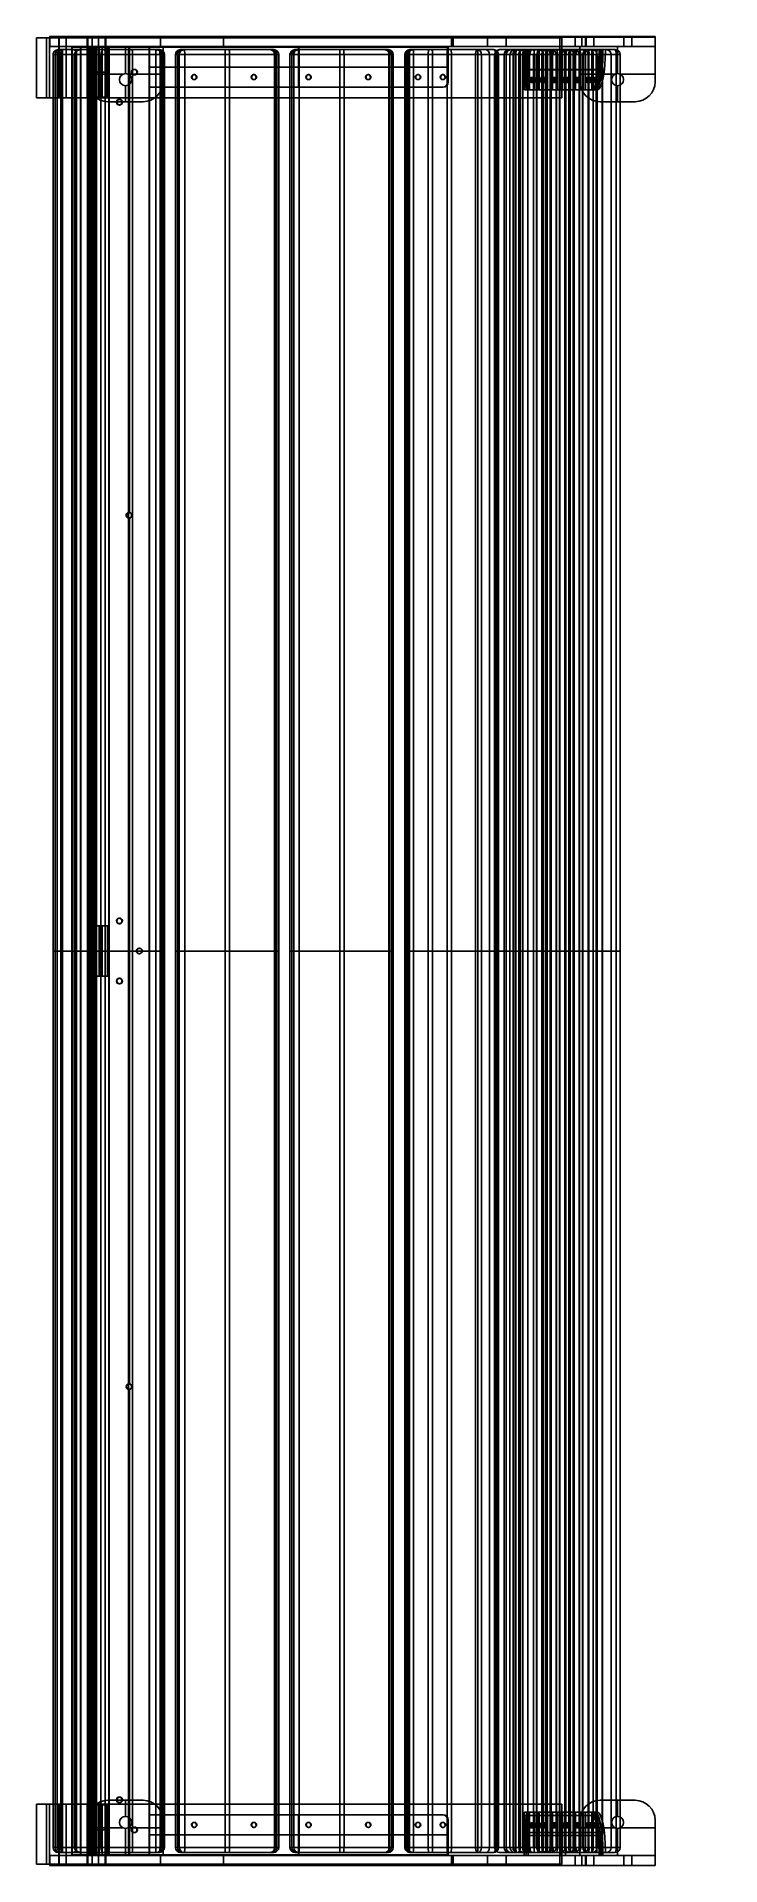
# Model space of a CAD drawing. Header units: millimetres. Extents: x -190 to 3144, y -4226 to 3974.
# Drawn here: x -190 to 493, y -4226 to -2400 of the extents above; entities that cross this region are included whole.
import ezdxf

# ---------------------------------------------------------------- set-up
doc = ezdxf.new("R2010")
doc.units = ezdxf.units.MM
doc.header["$MEASUREMENT"] = 0
doc.layers.add('Domyślny', color=7, linetype='Continuous', true_color=0x000000)
doc.layers.add('Warstwa 01', color=7, linetype='Continuous', true_color=0xffffff)

# ---------------------------------------------------------------- blocks, each defined once
blk = doc.blocks.new('blacha wspornika desek awki Soft 02.012 SN_skrajny')
at = {"layer": 'Domyślny'}
for p, q in [((0, 0, -150), (0, 4, -150)), ((0, 4, -150), (40, 4, -150)), ((0, 2), (0, 2, -300)), ((40, 2), (0, 2)), ((35, 2, -300), (0, 2, -300)), ((0, 0, -150), (40, 0, -150)), ((17.5, 4, -300), (17.5, 0, -300)), ((20, 0), (20, 4)), ((20, 4), (20, 4, -300)), ((20, 0), (20, 0, -300)), ((27.5, 0, -295), (27.5, 4, -295)), ((27.5, 0, -270), (27.5, 4, -270)), ((27.5, 0, -220), (27.5, 4, -220)), ((27.5, 0, -160), (27.5, 4, -160)), ((27.5, 0, -105), (27.5, 4, -105)), ((27.5, 0, -45), (27.5, 4, -45)), ((30, 4, -297.5), (30, 0, -297.5)), ((30, 0, -292.5), (30, 4, -292.5)), ((30, 4, -272.5), (30, 0, -272.5)), ((30, 0, -267.5), (30, 4, -267.5)), ((30, 4, -222.5), (30, 0, -222.5)), ((30, 0, -217.5), (30, 4, -217.5)), ((30, 4, -162.5), (30, 0, -162.5)), ((30, 0, -157.5), (30, 4, -157.5)), ((30, 4, -107.5), (30, 0, -107.5)), ((30, 0, -102.5), (30, 4, -102.5)), ((30, 4, -47.5), (30, 0, -47.5)), ((30, 0, -42.5), (30, 4, -42.5)), ((32.5, 0, -45), (32.5, 4, -45)), ((32.5, 0, -105), (32.5, 4, -105)), ((32.5, 0, -160), (32.5, 4, -160)), ((32.5, 0, -220), (32.5, 4, -220)), ((32.5, 0, -270), (32.5, 4, -270)), ((32.5, 0, -295), (32.5, 4, -295)), ((40, 0, -147.5), (40, 4, -147.5)), ((40, 2, -295), (40, 2))]:
    blk.add_line(p, q, dxfattribs=at)
at = {"layer": 'Domyślny', "extrusion": (1.77636e-16, 1, 0)}
for centre in [(-30, -295, 4), (-30, -270, 4), (-30, -220, 4), (-30, -160, 4), (-30, -105, 4), (-30, -45, 4)]:
    blk.add_arc(centre, 2.5, 270, 90, dxfattribs=at)
at = {"layer": 'Domyślny', "extrusion": (0, 1, 0)}
for centre, radius, start, end in [((-30, -295, 2), 2.5, 270, 90), ((-30, -270, 2), 2.5, 270, 90), ((-30, -220, 2), 2.5, 270, 90), ((-30, -160, 2), 2.5, 270, 90), ((-30, -105, 2), 2.5, 270, 90), ((-30, -45, 2), 2.5, 270, 90), ((-30, -45, 2), 2.5, 90, 270), ((-30, -105, 2), 2.5, 90, 270), ((-30, -160, 2), 2.5, 90, 270), ((-30, -220, 2), 2.5, 90, 270), ((-30, -270, 2), 2.5, 90, 270), ((-30, -295, 2), 2.5, 90, 270), ((-35, -295, 2), 5, 180, 270)]:
    blk.add_arc(centre, radius, start, end, dxfattribs=at)
at = {"layer": 'Domyślny', "extrusion": (-1.77636e-16, 1, 0)}
for centre in [(-30, -45, 4), (-30, -105, 4), (-30, -160, 4), (-30, -220, 4), (-30, -270, 4), (-30, -295, 4)]:
    blk.add_arc(centre, 2.5, 90, 270, dxfattribs=at)
at = {"layer": 'Domyślny', "extrusion": (8.88178e-17, 1, -8.88178e-17)}
blk.add_arc((-35, -295, 4), 5, 180, 270, dxfattribs=at)
at = {"layer": 'Domyślny', "extrusion": (2.22045e-16, 1, -2.59052e-16)}
blk.add_arc((-35, -295), 5, 180, 270, dxfattribs=at)
at = {"layer": 'Domyślny', "extrusion": (-1.11022e-17, 1, 1.2326e-33)}
for centre in [(-30, -295), (-30, -270), (-30, -220), (-30, -160)]:
    blk.add_arc(centre, 2.5, 270, 90, dxfattribs=at)
at = {"layer": 'Domyślny', "extrusion": (-1.11022e-17, 1, 1.35585e-32)}
blk.add_arc((-30, -105), 2.5, 270, 90, dxfattribs=at)
at = {"layer": 'Domyślny', "extrusion": (-1.11022e-17, 1, 2.46519e-33)}
blk.add_arc((-30, -45), 2.5, 270, 90, dxfattribs=at)
at = {"layer": 'Domyślny', "extrusion": (1.11022e-17, 1, -2.46519e-33)}
blk.add_arc((-30, -45), 2.5, 90, 270, dxfattribs=at)
at = {"layer": 'Domyślny', "extrusion": (1.11022e-17, 1, 6.16298e-33)}
blk.add_arc((-30, -105), 2.5, 90, 270, dxfattribs=at)
at = {"layer": 'Domyślny', "extrusion": (1.11022e-17, 1, -1.2326e-33)}
for centre in [(-30, -160), (-30, -220), (-30, -270), (-30, -295)]:
    blk.add_arc(centre, 2.5, 90, 270, dxfattribs=at)
at = {"layer": 'Domyślny'}
for points in [[(0, 4), (0, 2), (0, 0)], [(0, 4, -300), (0, 4, -150), (0, 4)], [(0, 0, -300), (0, 2, -300), (0, 4, -300)], [(0, 4), (20, 4), (40, 4)], [(0, 4, -300), (17.5, 4, -300), (35, 4, -300)], [(0, 0), (0, 0, -150), (0, 0, -300)], [(40, 0), (20, 0), (0, 0)], [(0, 0, -300), (17.5, 0, -300), (35, 0, -300)], [(35, 0, -300), (35, 2, -300), (35, 4, -300)], [(40, 4), (40, 2), (40, 0)], [(40, 4, -295), (40, 2, -295), (40, 0, -295)], [(40, 4), (40, 4, -147.5), (40, 4, -295)], [(40, 0, -295), (40, 0, -147.5), (40, 0)]]:
    blk.add_open_spline(points, degree=2, dxfattribs=at)
blk = doc.blocks.new('blacha nona awki Soft 02.012 SN')
at = {"layer": 'Domyślny'}
for p, q in [((-852.5, 74.1, -41.8), (-902.5, 74.1, -41.8)), ((-902.5, 73.8, -39.7), (-902.5, 69.5, -39.7)), ((-852.5, 73.8, -39.7), (-852.5, 69.5, -39.7)), ((-438.7, 73.9, -43.3), (-438.7, 70, -42.6)), ((-25, 74.1, -41.8), (25, 74.1, -41.8)), ((25, 73.9, -43.3), (-25, 73.9, -43.3)), ((-25, 69.5, -39.7), (-25, 73.8, -39.7)), ((0, 68.4, -70.7), (0, 73.9, -43.3)), ((25, 69.5, -39.7), (25, 73.8, -39.7)), ((438.7, 70, -42.6), (438.7, 73.9, -43.3)), ((852.5, 74.1, -41.8), (902.5, 74.1, -41.8)), ((902.5, 73.9, -43.3), (852.5, 73.9, -43.3)), ((852.5, 69.5, -39.7), (852.5, 73.8, -39.7)), ((902.5, 69.5, -39.7), (902.5, 73.8, -39.7)), ((-902.5, 71.9, -42.9), (-902.5, 71.9, -36.2)), ((-852.5, 70.1, -41.8), (-902.5, 70.1, -41.8)), ((-902.5, 70, -62.9), (-902.5, 65.9, -62.9)), ((-902.5, 69.9, -63.3), (-437.8, 69.9, -63.3)), ((-902.5, 67.9, -52.9), (-902.5, 67.9, -72.9)), ((-902.5, 66.8, -31.1), (-902.5, 61.1, -31.1)), ((-902.5, 66, -62.5), (-437.8, 66, -62.5)), ((-902.5, 65.4, -29.7), (-852.5, 65.4, -29.7)), ((-902.5, 64, -34), (-902.5, 64, -28.3)), ((-902.5, 63.9, -82.8), (902.5, 63.9, -82.8)), ((-902.5, 62.5, -32.5), (-852.5, 62.5, -32.5)), ((-902.5, 58.8, -23.6), (-902.5, 53.3, -23.6)), ((-902.5, 56.2, -26.2), (-902.5, 56.2, -21.5)), ((-880.2, 64.9, -67.7), (-880.2, 68.8, -68.5)), ((-877.5, 59, -23.3), (-877.5, 71.8, -36.1)), ((-877.5, 65.4, -65), (-877.5, 69.4, -65.8)), ((-877.5, 56.2, -26.2), (-877.5, 68.9, -38.9)), ((-877.5, 68.3, -71.2), (-877.5, 64.3, -70.4)), ((-874.8, 64.9, -67.7), (-874.8, 68.8, -68.5)), ((-25, 72, -43), (-852.5, 72, -43)), ((-852.5, 71.9, -42.9), (-852.5, 71.9, -36.2)), ((-852.5, 57.6, -24.8), (-852.5, 70.3, -37.5)), ((-852.5, 62.5, -32.5), (-852.5, 65.4, -29.7)), ((-852.5, 58.8, -23.6), (-852.5, 53.3, -23.6)), ((-852.5, 56.2, -26.2), (-852.5, 56.2, -21.5)), ((-850.2, 67.9, -53), (-850.2, 71.8, -53.8)), ((-847.5, 68.4, -50.3), (-847.5, 72.4, -51.1)), ((-847.5, 68.4, -50.3), (-847.5, 72.4, -51.1)), ((-847.5, 71.3, -56.5), (-847.5, 67.3, -55.7)), ((-844.7, 67.9, -53), (-844.7, 71.8, -53.8)), ((-437.8, 66, -62.5), (-437.8, 69.9, -63.3)), ((-435, 66.5, -59.8), (-435, 70.4, -60.6)), ((-435, 69.3, -66), (-435, 65.4, -65.2)), ((-435, 65.4, -65.2), (-435, 69.3, -66)), ((-432.3, 69.9, -63.3), (432.2, 69.9, -63.3)), ((-432.3, 66, -62.5), (-432.3, 69.9, -63.3)), ((-432.3, 66, -62.5), (432.2, 66, -62.5)), ((-32.8, 67.9, -53), (-32.8, 71.8, -53.8)), ((-30, 68.4, -50.3), (-30, 72.4, -51.1)), ((-30, 68.4, -50.3), (-30, 72.4, -51.1)), ((-30, 71.3, -56.5), (-30, 67.3, -55.7)), ((-27.3, 67.9, -53), (-27.3, 71.8, -53.8)), ((-25, 71.9, -36.2), (-25, 71.9, -42.9)), ((-25, 70.3, -37.5), (-25, 57.6, -24.8)), ((-25, 70.1, -41.8), (25, 70.1, -41.8)), ((25, 70, -42.6), (-25, 70, -42.6)), ((-25, 65.4, -29.7), (25, 65.4, -29.7)), ((-25, 62.5, -32.5), (-25, 65.4, -29.7)), ((-25, 62.5, -32.5), (25, 62.5, -32.5)), ((-25, 53.3, -23.6), (-25, 58.8, -23.6)), ((-25, 56.2, -21.5), (-25, 56.2, -26.2)), ((-2.8, 63.9, -72.6), (-2.8, 67.8, -73.4)), ((0, 59, -23.3), (0, 71.8, -36.1)), ((0, 64.4, -69.9), (0, 70, -42.6)), ((0, 56.2, -26.2), (0, 68.9, -38.9)), ((0, 64.4, -69.9), (0, 68.4, -70.7)), ((0, 67.3, -76.1), (0, 63.3, -75.3)), ((0, 65.8, -83.2), (0, 67.3, -76.1)), ((0, 61.9, -82.4), (0, 65.8, -83.2)), ((0, 61.9, -82.4), (0, 63.3, -75.3)), ((2.7, 63.9, -72.6), (2.7, 67.8, -73.4)), ((25, 72, -43), (852.5, 72, -43)), ((25, 71.9, -42.9), (25, 71.9, -36.2)), ((25, 70.3, -37.5), (25, 57.6, -24.8)), ((25, 65.4, -29.7), (25, 62.5, -32.5)), ((25, 53.3, -23.6), (25, 58.8, -23.6)), ((25, 56.2, -26.2), (25, 56.2, -21.5)), ((27.2, 67.9, -53), (27.2, 71.8, -53.8)), ((30, 68.4, -50.3), (30, 72.4, -51.1)), ((30, 68.4, -50.3), (30, 72.4, -51.1)), ((30, 71.3, -56.5), (30, 67.3, -55.7)), ((32.8, 67.9, -53), (32.8, 71.8, -53.8)), ((432.2, 66, -62.5), (432.2, 69.9, -63.3)), ((435, 66.5, -59.8), (435, 70.4, -60.6)), ((435, 69.3, -66), (435, 65.4, -65.2)), ((435, 65.4, -65.2), (435, 69.3, -66)), ((437.7, 69.9, -63.3), (902.5, 69.9, -63.3)), ((437.7, 66, -62.5), (437.7, 69.9, -63.3)), ((437.7, 66, -62.5), (902.5, 66, -62.5)), ((844.7, 67.9, -53), (844.7, 71.8, -53.8)), ((847.5, 68.4, -50.3), (847.5, 72.4, -51.1)), ((847.5, 68.4, -50.3), (847.5, 72.4, -51.1)), ((847.5, 71.3, -56.5), (847.5, 67.3, -55.7)), ((850.2, 67.9, -53), (850.2, 71.8, -53.8)), ((852.5, 71.9, -42.9), (852.5, 71.9, -36.2)), ((852.5, 57.6, -24.8), (852.5, 70.3, -37.5)), ((852.5, 70.1, -41.8), (902.5, 70.1, -41.8)), ((902.5, 70, -42.6), (852.5, 70, -42.6)), ((852.5, 65.4, -29.7), (902.5, 65.4, -29.7)), ((852.5, 65.4, -29.7), (852.5, 62.5, -32.5)), ((852.5, 62.5, -32.5), (902.5, 62.5, -32.5)), ((852.5, 53.3, -23.6), (852.5, 58.8, -23.6)), ((852.5, 56.2, -26.2), (852.5, 56.2, -21.5)), ((874.8, 64.9, -67.7), (874.8, 68.8, -68.5)), ((877.5, 59, -23.3), (877.5, 71.8, -36.1)), ((877.5, 65.4, -65), (877.5, 69.4, -65.8)), ((877.5, 56.2, -26.2), (877.5, 68.9, -38.9)), ((877.5, 68.3, -71.2), (877.5, 64.3, -70.4)), ((880.2, 64.9, -67.7), (880.2, 68.8, -68.5)), ((902.5, 71.9, -42.9), (902.5, 71.9, -36.2)), ((902.5, 65.9, -62.9), (902.5, 70, -62.9)), ((902.5, 67.9, -52.9), (902.5, 67.9, -72.9)), ((902.5, 61.1, -31.1), (902.5, 66.8, -31.1)), ((902.5, 64, -34), (902.5, 64, -28.3)), ((902.5, 53.3, -23.6), (902.5, 58.8, -23.6)), ((902.5, 56.2, -26.2), (902.5, 56.2, -21.5)), ((-902.5, 53.3, -23), (-902.5, 8, -23)), ((-25, 53.3, -23), (-852.5, 53.3, -23)), ((-438.7, 53.3, -21), (-438.7, 53.3, -25)), ((-25, 53.3, -21), (25, 53.3, -21)), ((-25, 53.3, -25), (25, 53.3, -25)), ((0, 53.3, -25), (0, 27.7, -25)), ((0, 53.3, -21), (0, 27.7, -21)), ((25, 53.3, -23), (852.5, 53.3, -23)), ((438.7, 53.3, -25), (438.7, 53.3, -21)), ((852.5, 53.3, -21), (902.5, 53.3, -21)), ((852.5, 53.3, -25), (902.5, 53.3, -25)), ((902.5, 8, -23), (902.5, 53.3, -23)), ((-902.5, 30.7, -25), (902.5, 30.7, -25)), ((-902.5, 30.7, -21), (902.5, 30.7, -21)), ((-902.5, 30.7, -25), (-902.5, 30.7, -21)), ((-872.8, 25, -21), (-872.8, 25, -25)), ((-870, 27.7, -21), (-870, 27.7, -25)), ((-870, 22.2, -25), (-870, 22.2, -21)), ((-867.2, 25, -21), (-867.2, 25, -25)), ((-437.8, 25, -21), (-437.8, 25, -25)), ((-435, 27.7, -21), (-435, 27.7, -25)), ((-435, 22.2, -25), (-435, 22.2, -21)), ((-432.3, 25, -21), (-432.3, 25, -25)), ((-2.8, 25, -21), (-2.8, 25, -25)), ((0, 27.7, -21), (0, 27.7, -25)), ((0, 22.2, -25), (0, 22.2, -21)), ((0, 22.2, -25), (0, 8, -25)), ((0, 22.2, -21), (0, 8, -21)), ((2.7, 25, -21), (2.7, 25, -25)), ((432.2, 25, -21), (432.2, 25, -25)), ((435, 27.7, -21), (435, 27.7, -25)), ((435, 22.2, -25), (435, 22.2, -21)), ((437.7, 25, -21), (437.7, 25, -25)), ((867.2, 25, -21), (867.2, 25, -25)), ((870, 27.7, -21), (870, 27.7, -25)), ((870, 22.2, -25), (870, 22.2, -21)), ((872.8, 25, -21), (872.8, 25, -25)), ((902.5, 30.7, -25), (902.5, 30.7, -21)), ((-902.5, 8, -21), (-902.5, 1.1, -21)), ((-902.5, 4, -8.5), (902.5, 4, -8.5)), ((-902.5, 4, -8.5), (-902.5, 0, -8.5)), ((-902.5, 4, -17), (-902.5, 4, -23.9)), ((902.5, 2), (-902.5, 2)), ((-902.5, 2, -17), (-902.5, 2)), ((-902.5, 0, -8.5), (902.5, 0, -8.5)), ((0, 4), (0, 4, -17)), ((0, 0), (0, 4)), ((0, 0), (0, 0, -17)), ((902.5, 1.1, -21), (902.5, 8, -21)), ((902.5, 0, -8.5), (902.5, 4, -8.5)), ((902.5, 4, -17), (902.5, 4, -23.9)), ((902.5, 2, -17), (902.5, 2))]:
    blk.add_line(p, q, dxfattribs=at)
at = {"layer": 'Domyślny', "extrusion": (1, 0, 0)}
for centre, radius, start, end in [((66.1, -41.8, -902.5), 8, 348.5, 45), ((66.1, -41.8, -877.5), 8, 348.5, 45), ((66.1, -41.8), 8, 348.5, 45), ((66.1, -41.8, 877.5), 8, 348.5, 45), ((66.1, -41.8, 902.5), 8, 348.5, 45), ((66.1, -41.8, -902.5), 4, 348.5, 45), ((53.3, -29, -902.5), 8, 45, 90), ((53.3, -29, -902.5), 4, 45, 90), ((66.1, -41.8, -877.5), 4, 348.5, 45), ((53.3, -29, -877.5), 8, 45, 90), ((53.3, -29, -877.5), 4, 45, 90), ((66.1, -41.8), 4, 348.5, 45), ((53.3, -29), 8, 45, 90), ((53.3, -29), 4, 45, 90), ((66.1, -41.8, 877.5), 4, 348.5, 45), ((53.3, -29, 877.5), 8, 45, 90), ((53.3, -29, 877.5), 4, 45, 90), ((66.1, -41.8, 902.5), 4, 348.5, 45), ((53.3, -29, 902.5), 8, 45, 90), ((53.3, -29, 902.5), 4, 45, 90), ((8, -17, -902.5), 8, 180, 270), ((8, -17, -902.5), 4, 180, 270), ((8, -17), 8, 180, 270), ((8, -17), 4, 180, 270), ((8, -17, 902.5), 8, 180, 270), ((8, -17, 902.5), 4, 180, 270)]:
    blk.add_arc(centre, radius, start, end, dxfattribs=at)
at = {"layer": 'Domyślny', "extrusion": (1, -2.72225e-13, -8.19305e-14)}
blk.add_arc((66.1, -41.8, -852.5), 8, 348.5, 45, dxfattribs=at)
at = {"layer": 'Domyślny', "extrusion": (1, 8.23339e-17, 5.14688e-16)}
blk.add_arc((66.1, -41.8, -25), 8, 348.5, 45, dxfattribs=at)
at = {"layer": 'Domyślny', "extrusion": (1, 1.03711e-14, 3.12134e-15)}
blk.add_arc((66.1, -41.8, 25), 8, 348.5, 45, dxfattribs=at)
at = {"layer": 'Domyślny', "extrusion": (1, 3.13068e-13, 1.099e-13)}
blk.add_arc((66.1, -41.8, 852.5), 8, 348.5, 45, dxfattribs=at)
at = {"layer": 'Domyślny', "extrusion": (-1.11579e-14, 0.979925, -0.199368)}
for centre in [(877.5, -53.4, 81.1), (-30, -38.4, 77.1)]:
    blk.add_arc(centre, 2.75, 270, 90, dxfattribs=at)
at = {"layer": 'Domyślny', "extrusion": (0, 0.979925, -0.199368)}
for centre, start, end in [((877.5, -53.4, 79.1), 270, 90), ((877.5, -53.4, 79.1), 90, 270), ((847.5, -38.4, 79.1), 270, 90), ((847.5, -38.4, 79.1), 90, 270), ((435, -48.1, 79.1), 270, 90), ((435, -48.1, 79.1), 90, 270), ((0, -58.4, 79.1), 270, 90), ((0, -58.4, 79.1), 90, 270), ((-435, -48.1, 79.1), 270, 90), ((-435, -48.1, 79.1), 90, 270), ((-847.5, -38.4, 79.1), 270, 90), ((-847.5, -38.4, 79.1), 90, 270), ((-877.5, -53.4, 79.1), 270, 90), ((-877.5, -53.4, 79.1), 90, 270)]:
    blk.add_arc(centre, 2.75, start, end, dxfattribs=at)
at = {"layer": 'Domyślny', "extrusion": (4.26657e-29, 0.979925, -0.199368)}
blk.add_arc((877.5, -53.4, 77.1), 2.75, 270, 90, dxfattribs=at)
at = {"layer": 'Domyślny', "extrusion": (-4.03359e-15, 0.979925, -0.199368)}
blk.add_arc((877.5, -53.4, 81.1), 2.75, 90, 270, dxfattribs=at)
at = {"layer": 'Domyślny', "extrusion": (1.03025e-15, 0.979925, -0.199368)}
for centre in [(877.5, -53.4, 77.1), (0, -58.4, 77.1), (-435, -48.1, 77.1)]:
    blk.add_arc(centre, 2.75, 90, 270, dxfattribs=at)
at = {"layer": 'Domyślny', "extrusion": (1, -4.69755e-13, -1.4138e-13)}
blk.add_arc((66.1, -41.8, -852.5), 4, 348.5, 45, dxfattribs=at)
at = {"layer": 'Domyślny', "extrusion": (1, -1.39104e-13, -3.35827e-13)}
blk.add_arc((53.3, -29, -852.5), 8, 45, 90, dxfattribs=at)
at = {"layer": 'Domyślny', "extrusion": (1, -1.64731e-13, -3.97695e-13)}
blk.add_arc((53.3, -29, -852.5), 4, 45, 90, dxfattribs=at)
at = {"layer": 'Domyślny', "extrusion": (-7.03693e-15, 0.979925, -0.199368)}
blk.add_arc((847.5, -38.4, 81.1), 2.75, 270, 90, dxfattribs=at)
at = {"layer": 'Domyślny', "extrusion": (1.87032e-28, 0.979925, -0.199368)}
blk.add_arc((847.5, -38.4, 77.1), 2.75, 270, 90, dxfattribs=at)
at = {"layer": 'Domyślny', "extrusion": (-1.21008e-14, 0.979925, -0.199368)}
blk.add_arc((847.5, -38.4, 81.1), 2.75, 90, 270, dxfattribs=at)
at = {"layer": 'Domyślny', "extrusion": (5.15125e-16, 0.979925, -0.199368)}
blk.add_arc((847.5, -38.4, 77.1), 2.75, 90, 270, dxfattribs=at)
at = {"layer": 'Domyślny', "extrusion": (-6.09409e-15, 0.979925, -0.199368)}
blk.add_arc((435, -48.1, 81.1), 2.75, 270, 90, dxfattribs=at)
at = {"layer": 'Domyślny', "extrusion": (-1.03025e-15, 0.979925, -0.199368)}
for centre in [(435, -48.1, 77.1), (0, -58.4, 77.1), (-877.5, -53.4, 77.1)]:
    blk.add_arc(centre, 2.75, 270, 90, dxfattribs=at)
at = {"layer": 'Domyślny', "extrusion": (-9.09744e-15, 0.979925, -0.199368)}
blk.add_arc((435, -48.1, 81.1), 2.75, 90, 270, dxfattribs=at)
at = {"layer": 'Domyślny', "extrusion": (-5.06384e-15, 0.979925, -0.199368)}
for centre, start, end in [((435, -48.1, 77.1), 90, 270), ((30, -38.4, 77.1), 270, 90)]:
    blk.add_arc(centre, 2.75, start, end, dxfattribs=at)
at = {"layer": 'Domyślny', "extrusion": (3.09075e-15, 0.979925, -0.199368)}
blk.add_arc((30, -38.4, 81.1), 2.75, 270, 90, dxfattribs=at)
at = {"layer": 'Domyślny', "extrusion": (-7.10543e-15, 0.979925, -0.199368)}
for centre in [(30, -38.4, 79.1), (-30, -38.4, 79.1)]:
    blk.add_arc(centre, 2.75, 270, 90, dxfattribs=at)
at = {"layer": 'Domyślny', "extrusion": (2.12856e-14, 0.979925, -0.199368)}
blk.add_arc((30, -38.4, 81.1), 2.75, 90, 270, dxfattribs=at)
at = {"layer": 'Domyślny', "extrusion": (7.10543e-15, 0.979925, -0.199368)}
for centre in [(30, -38.4, 79.1), (-30, -38.4, 79.1)]:
    blk.add_arc(centre, 2.75, 90, 270, dxfattribs=at)
at = {"layer": 'Domyślny', "extrusion": (1.11579e-14, 0.979925, -0.199368)}
for centre in [(30, -38.4, 77.1), (-877.5, -53.4, 81.1)]:
    blk.add_arc(centre, 2.75, 90, 270, dxfattribs=at)
at = {"layer": 'Domyślny', "extrusion": (1, -1.77889e-15, 3.38388e-15)}
blk.add_arc((66.1, -41.8, -25), 4, 348.5, 45, dxfattribs=at)
at = {"layer": 'Domyślny', "extrusion": (1, -1.57009e-15, -7.58108e-16)}
blk.add_arc((53.3, -29, -25), 8, 45, 90, dxfattribs=at)
at = {"layer": 'Domyślny', "extrusion": (1, 5.94403e-15, 1.43502e-14)}
blk.add_arc((53.3, -29, -25), 4, 45, 90, dxfattribs=at)
at = {"layer": 'Domyślny', "extrusion": (6.00668e-15, 0.979925, -0.199368)}
blk.add_arc((0, -58.4, 81.1), 2.75, 270, 90, dxfattribs=at)
at = {"layer": 'Domyślny', "extrusion": (-6.00668e-15, 0.979925, -0.199368)}
blk.add_arc((0, -58.4, 81.1), 2.75, 90, 270, dxfattribs=at)
at = {"layer": 'Domyślny', "extrusion": (1, 2.82306e-14, 4.57717e-15)}
blk.add_arc((66.1, -41.8, 25), 4, 348.5, 45, dxfattribs=at)
at = {"layer": 'Domyślny', "extrusion": (1, 3.87598e-15, 6.325e-15)}
blk.add_arc((53.3, -29, 25), 8, 45, 90, dxfattribs=at)
at = {"layer": 'Domyślny', "extrusion": (1, -2.56602e-15, -6.19493e-15)}
blk.add_arc((53.3, -29, 25), 4, 45, 90, dxfattribs=at)
at = {"layer": 'Domyślny', "extrusion": (-2.12856e-14, 0.979925, -0.199368)}
blk.add_arc((-30, -38.4, 81.1), 2.75, 270, 90, dxfattribs=at)
at = {"layer": 'Domyślny', "extrusion": (-3.09075e-15, 0.979925, -0.199368)}
blk.add_arc((-30, -38.4, 81.1), 2.75, 90, 270, dxfattribs=at)
at = {"layer": 'Domyślny', "extrusion": (5.06384e-15, 0.979925, -0.199368)}
for centre, start, end in [((-30, -38.4, 77.1), 90, 270), ((-435, -48.1, 77.1), 270, 90)]:
    blk.add_arc(centre, 2.75, start, end, dxfattribs=at)
at = {"layer": 'Domyślny', "extrusion": (9.09744e-15, 0.979925, -0.199368)}
blk.add_arc((-435, -48.1, 81.1), 2.75, 270, 90, dxfattribs=at)
at = {"layer": 'Domyślny', "extrusion": (6.09409e-15, 0.979925, -0.199368)}
blk.add_arc((-435, -48.1, 81.1), 2.75, 90, 270, dxfattribs=at)
at = {"layer": 'Domyślny', "extrusion": (1.21008e-14, 0.979925, -0.199368)}
blk.add_arc((-847.5, -38.4, 81.1), 2.75, 270, 90, dxfattribs=at)
at = {"layer": 'Domyślny', "extrusion": (-5.15125e-16, 0.979925, -0.199368)}
blk.add_arc((-847.5, -38.4, 77.1), 2.75, 270, 90, dxfattribs=at)
at = {"layer": 'Domyślny', "extrusion": (7.03693e-15, 0.979925, -0.199368)}
blk.add_arc((-847.5, -38.4, 81.1), 2.75, 90, 270, dxfattribs=at)
at = {"layer": 'Domyślny', "extrusion": (2.18012e-29, 0.979925, -0.199368)}
blk.add_arc((-847.5, -38.4, 77.1), 2.75, 90, 270, dxfattribs=at)
at = {"layer": 'Domyślny', "extrusion": (1, 5.03775e-13, 1.82973e-13)}
blk.add_arc((66.1, -41.8, 852.5), 4, 348.5, 45, dxfattribs=at)
at = {"layer": 'Domyślny', "extrusion": (1, 5.61293e-14, 8.69892e-14)}
blk.add_arc((53.3, -29, 852.5), 8, 45, 90, dxfattribs=at)
at = {"layer": 'Domyślny', "extrusion": (1, 1.39966e-13, 3.37908e-13)}
blk.add_arc((53.3, -29, 852.5), 4, 45, 90, dxfattribs=at)
at = {"layer": 'Domyślny', "extrusion": (4.03359e-15, 0.979925, -0.199368)}
blk.add_arc((-877.5, -53.4, 81.1), 2.75, 270, 90, dxfattribs=at)
at = {"layer": 'Domyślny', "extrusion": (-4.25806e-29, 0.979925, -0.199368)}
blk.add_arc((-877.5, -53.4, 77.1), 2.75, 90, 270, dxfattribs=at)
at = {"layer": 'Domyślny'}
for centre, start, end in [((-870, 25, -21), 90, 270), ((-870, 25, -25), 90, 270), ((-870, 25, -23), 90, 270), ((-870, 25, -21), 270, 90), ((-870, 25, -25), 270, 90), ((-870, 25, -23), 270, 90), ((-435, 25, -21), 90, 270), ((-435, 25, -25), 90, 270), ((-435, 25, -23), 90, 270), ((-435, 25, -21), 270, 90), ((-435, 25, -25), 270, 90), ((-435, 25, -23), 270, 90), ((0, 25, -21), 90, 270), ((0, 25, -25), 90, 270), ((0, 25, -23), 90, 270), ((0, 25, -21), 270, 90), ((0, 25, -25), 270, 90), ((0, 25, -23), 270, 90), ((435, 25, -21), 90, 270), ((435, 25, -25), 90, 270), ((435, 25, -23), 90, 270), ((435, 25, -21), 270, 90), ((435, 25, -25), 270, 90), ((435, 25, -23), 270, 90), ((870, 25, -21), 90, 270), ((870, 25, -25), 90, 270), ((870, 25, -23), 90, 270), ((870, 25, -21), 270, 90), ((870, 25, -25), 270, 90), ((870, 25, -23), 270, 90)]:
    blk.add_arc(centre, 2.75, start, end, dxfattribs=at)
for points in [[(-902.5, 65.8, -83.2), (-902.5, 69.9, -63.3), (-902.5, 73.9, -43.3)], [(-902.5, 73.9, -43.3), (-877.5, 73.9, -43.3), (-852.5, 73.9, -43.3)], [(-902.5, 70, -42.6), (-902.5, 72, -43), (-902.5, 73.9, -43.3)], [(-852.5, 73.9, -43.3), (-438.7, 73.9, -43.3), (-25, 73.9, -43.3)], [(-852.5, 70, -42.6), (-852.5, 72, -43), (-852.5, 73.9, -43.3)], [(-25, 70, -42.6), (-25, 72, -43), (-25, 73.9, -43.3)], [(852.5, 73.9, -43.3), (438.7, 73.9, -43.3), (25, 73.9, -43.3)], [(25, 73.9, -43.3), (25, 72, -43), (25, 70, -42.6)], [(852.5, 73.9, -43.3), (852.5, 72, -43), (852.5, 70, -42.6)], [(902.5, 73.9, -43.3), (902.5, 72, -43), (902.5, 70, -42.6)], [(902.5, 65.8, -83.2), (902.5, 69.9, -63.3), (902.5, 73.9, -43.3)], [(-902.5, 71.8, -36.1), (-877.5, 71.8, -36.1), (-852.5, 71.8, -36.1)], [(-902.5, 59, -23.3), (-902.5, 65.4, -29.7), (-902.5, 71.8, -36.1)], [(-902.5, 68.9, -38.9), (-902.5, 70.3, -37.5), (-902.5, 71.8, -36.1)], [(-902.5, 70, -42.6), (-877.5, 70, -42.6), (-852.5, 70, -42.6)], [(-902.5, 61.9, -82.4), (-902.5, 66, -62.5), (-902.5, 70, -42.6)], [(-902.5, 56.2, -26.2), (-902.5, 62.5, -32.5), (-902.5, 68.9, -38.9)], [(-902.5, 68.9, -38.9), (-877.5, 68.9, -38.9), (-852.5, 68.9, -38.9)], [(902.5, 65.8, -83.2), (0, 65.8, -83.2), (-902.5, 65.8, -83.2)], [(-902.5, 65.8, -83.2), (-902.5, 63.9, -82.8), (-902.5, 61.9, -82.4)], [(902.5, 61.9, -82.4), (0, 61.9, -82.4), (-902.5, 61.9, -82.4)], [(-852.5, 59, -23.3), (-877.5, 59, -23.3), (-902.5, 59, -23.3)], [(-902.5, 59, -23.3), (-902.5, 57.6, -24.8), (-902.5, 56.2, -26.2)], [(-852.5, 56.2, -26.2), (-877.5, 56.2, -26.2), (-902.5, 56.2, -26.2)], [(-852.5, 71.8, -36.1), (-852.5, 65.4, -29.7), (-852.5, 59, -23.3)], [(-852.5, 68.9, -38.9), (-852.5, 70.3, -37.5), (-852.5, 71.8, -36.1)], [(-852.5, 70, -42.6), (-438.7, 70, -42.6), (-25, 70, -42.6)], [(-852.5, 68.9, -38.9), (-852.5, 62.5, -32.5), (-852.5, 56.2, -26.2)], [(-852.5, 59, -23.3), (-852.5, 57.6, -24.8), (-852.5, 56.2, -26.2)], [(-25, 71.8, -36.1), (0, 71.8, -36.1), (25, 71.8, -36.1)], [(-25, 59, -23.3), (-25, 65.4, -29.7), (-25, 71.8, -36.1)], [(-25, 68.9, -38.9), (-25, 70.3, -37.5), (-25, 71.8, -36.1)], [(-25, 68.9, -38.9), (0, 68.9, -38.9), (25, 68.9, -38.9)], [(-25, 56.2, -26.2), (-25, 62.5, -32.5), (-25, 68.9, -38.9)], [(25, 59, -23.3), (0, 59, -23.3), (-25, 59, -23.3)], [(-25, 56.2, -26.2), (-25, 57.6, -24.8), (-25, 59, -23.3)], [(25, 56.2, -26.2), (0, 56.2, -26.2), (-25, 56.2, -26.2)], [(25, 71.8, -36.1), (25, 65.4, -29.7), (25, 59, -23.3)], [(25, 71.8, -36.1), (25, 70.3, -37.5), (25, 68.9, -38.9)], [(25, 70, -42.6), (438.7, 70, -42.6), (852.5, 70, -42.6)], [(25, 68.9, -38.9), (25, 62.5, -32.5), (25, 56.2, -26.2)], [(25, 59, -23.3), (25, 57.6, -24.8), (25, 56.2, -26.2)], [(852.5, 59, -23.3), (852.5, 65.4, -29.7), (852.5, 71.8, -36.1)], [(852.5, 71.8, -36.1), (877.5, 71.8, -36.1), (902.5, 71.8, -36.1)], [(852.5, 71.8, -36.1), (852.5, 70.3, -37.5), (852.5, 68.9, -38.9)], [(852.5, 56.2, -26.2), (852.5, 62.5, -32.5), (852.5, 68.9, -38.9)], [(852.5, 68.9, -38.9), (877.5, 68.9, -38.9), (902.5, 68.9, -38.9)], [(902.5, 59, -23.3), (877.5, 59, -23.3), (852.5, 59, -23.3)], [(852.5, 56.2, -26.2), (852.5, 57.6, -24.8), (852.5, 59, -23.3)], [(902.5, 56.2, -26.2), (877.5, 56.2, -26.2), (852.5, 56.2, -26.2)], [(902.5, 71.8, -36.1), (902.5, 65.4, -29.7), (902.5, 59, -23.3)], [(902.5, 71.8, -36.1), (902.5, 70.3, -37.5), (902.5, 68.9, -38.9)], [(902.5, 70, -42.6), (902.5, 66, -62.5), (902.5, 61.9, -82.4)], [(902.5, 68.9, -38.9), (902.5, 62.5, -32.5), (902.5, 56.2, -26.2)], [(902.5, 61.9, -82.4), (902.5, 63.9, -82.8), (902.5, 65.8, -83.2)], [(902.5, 56.2, -26.2), (902.5, 57.6, -24.8), (902.5, 59, -23.3)], [(-902.5, 53.3, -25), (-902.5, 30.7, -25), (-902.5, 8, -25)], [(-852.5, 53.3, -25), (-877.5, 53.3, -25), (-902.5, 53.3, -25)], [(-902.5, 53.3, -21), (-902.5, 30.7, -21), (-902.5, 8, -21)], [(-852.5, 53.3, -21), (-877.5, 53.3, -21), (-902.5, 53.3, -21)], [(-902.5, 53.3, -21), (-902.5, 53.3, -23), (-902.5, 53.3, -25)], [(-25, 53.3, -25), (-438.7, 53.3, -25), (-852.5, 53.3, -25)], [(-25, 53.3, -21), (-438.7, 53.3, -21), (-852.5, 53.3, -21)], [(-852.5, 53.3, -21), (-852.5, 53.3, -23), (-852.5, 53.3, -25)], [(-25, 53.3, -25), (-25, 53.3, -23), (-25, 53.3, -21)], [(852.5, 53.3, -25), (438.7, 53.3, -25), (25, 53.3, -25)], [(852.5, 53.3, -21), (438.7, 53.3, -21), (25, 53.3, -21)], [(25, 53.3, -21), (25, 53.3, -23), (25, 53.3, -25)], [(852.5, 53.3, -25), (852.5, 53.3, -23), (852.5, 53.3, -21)], [(902.5, 53.3, -21), (902.5, 53.3, -23), (902.5, 53.3, -25)], [(902.5, 8, -21), (902.5, 30.7, -21), (902.5, 53.3, -21)], [(902.5, 53.3, -25), (902.5, 30.7, -25), (902.5, 8, -25)], [(-902.5, 8, -25), (0, 8, -25), (902.5, 8, -25)], [(-902.5, 8, -21), (0, 8, -21), (902.5, 8, -21)], [(-902.5, 8, -21), (-902.5, 8, -23), (-902.5, 8, -25)], [(-902.5, 4, -17), (0, 4, -17), (902.5, 4, -17)], [(-902.5, 4), (-902.5, 4, -8.5), (-902.5, 4, -17)], [(902.5, 4), (0, 4), (-902.5, 4)], [(-902.5, 0), (-902.5, 2), (-902.5, 4)], [(-902.5, 0, -17), (-902.5, 2, -17), (-902.5, 4, -17)], [(902.5, 0), (0, 0), (-902.5, 0)], [(-902.5, 0), (-902.5, 0, -8.5), (-902.5, 0, -17)], [(902.5, 8, -25), (902.5, 8, -23), (902.5, 8, -21)], [(902.5, 4, -17), (902.5, 2, -17), (902.5, 0, -17)], [(902.5, 4), (902.5, 4, -8.5), (902.5, 4, -17)], [(902.5, 0), (902.5, 2), (902.5, 4)], [(902.5, 0, -17), (902.5, 0, -8.5), (902.5, 0)], [(-902.5, 0, -17), (0, 0, -17), (902.5, 0, -17)]]:
    blk.add_open_spline(points, degree=2, dxfattribs=at)
blk = doc.blocks.new('konstrukcja awki Soft 02.012 SN 01')
at = {"layer": 'Domyślny', "extrusion": (1.659e-16, -0.087156, 0.996195), "rotation": 359.9999999999999}
blk.add_blockref('blacha nona awki Soft 02.012 SN', (912.5, 343.7, -17), dxfattribs=at)
at = {"layer": 'Domyślny', "extrusion": (1.67782e-16, 0.113203, 0.993572), "rotation": 180.0000000000001}
blk.add_blockref('blacha wspornika desek awki Soft 02.012 SN_skrajny', (-10, -417.3, -16.6), dxfattribs=at)
at = {"layer": 'Domyślny', "extrusion": (2.22912e-16, 0.113203, 0.993572)}
blk.add_blockref('blacha wspornika desek awki Soft 02.012 SN_skrajny', (-1815, -421.3, -16.6), dxfattribs=at)
blk = doc.blocks.new('awka Soft 02.012 SN 01')
at = {"layer": 'Domyślny'}
blk.add_blockref('konstrukcja awki Soft 02.012 SN 01', (-598.1, -36.1, 634.3), dxfattribs=at)
blk = doc.blocks.new('ZD 06f1')
at = {"layer": 'Domyślny'}
for p, q in [((-45, 19), (45, 19)), ((0, 19, -895), (0, 19, 895)), ((-50, -14), (-50, 14)), ((-50, 0, 895), (-50, 0, -895)), ((-45, -1, 900), (-45, 14, 900)), ((-45, 0, -900), (45, 0, -900)), ((-45, 0, 900), (45, 0, 900)), ((0, -1, -900), (0, 14, -900)), ((0, -1, 900), (0, 14, 900)), ((50, -14), (50, 14)), ((50, 0, -895), (50, 0, 895)), ((29.6, -1, 880), (-50, -1, 880)), ((-50, -1, -880), (29.6, -1, -880)), ((-50, -3.5, 860), (-5, -3.5, 860)), ((-50, -3.5, -860), (-5, -3.5, -860)), ((-50, -6, 880), (29.6, -6, 880)), ((29.6, -6, -880), (-50, -6, -880)), ((-27.5, -6, 860), (-27.5, -1, 860)), ((-27.5, -1, -860), (-27.5, -6, -860)), ((-7.5, -1, 860), (-7.5, -1, 900)), ((-7.5, -1, -900), (-7.5, -1, -860)), ((-7.5, -6, 860), (-7.5, -6, 900)), ((-7.5, -6, -900), (-7.5, -6, -860)), ((0, -14, -900), (0, -6, -900)), ((0, -14, 900), (0, -6, 900)), ((45, -19), (-45, -19)), ((0, -19, -895), (0, -19, 895))]:
    blk.add_line(p, q, dxfattribs=at)
for centre, start, end in [((-45, 14, -895), 90, 180), ((-45, 14, 895), 90, 180), ((-45, 14), 90, 180), ((-45, 14, -895), 90, 180), ((45, 14, 895), 360, 90), ((45, 14, -895), 0, 90), ((45, 14, -895), 0, 90), ((45, 14), 0, 90), ((-45, -14, 895), 180, 270), ((-45, -14, -895), 180, 270), ((-45, -14, 895), 180, 270), ((-45, -14), 180, 270), ((45, -14, 895), 270, 360), ((45, -14, -895), 270, 360), ((45, -14), 270, 0)]:
    blk.add_arc(centre, 5, start, end, dxfattribs=at)
at = {"layer": 'Domyślny', "extrusion": (1, -2.84217e-15, -5.68434e-15)}
blk.add_arc((14, 895, -45), 5, 0, 90, dxfattribs=at)
at = {"layer": 'Domyślny', "extrusion": (1, -2.98428e-14, 3.2685e-14)}
blk.add_arc((14, -895, -45), 5, 270, 360, dxfattribs=at)
at = {"layer": 'Domyślny', "extrusion": (1, 0, 0)}
for centre, start, end in [((14, 895), 0, 90), ((14, -895), 270, 0), ((-14, 895), 90, 180), ((-14, -895), 180, 270)]:
    blk.add_arc(centre, 5, start, end, dxfattribs=at)
at = {"layer": 'Domyślny', "extrusion": (1, 3.97904e-14, 2.70006e-14)}
blk.add_arc((14, 895, 45), 5, 0, 90, dxfattribs=at)
at = {"layer": 'Domyślny', "extrusion": (1, -1.56319e-14, 8.52651e-15)}
blk.add_arc((14, -895, 45), 5, 270, 0, dxfattribs=at)
at = {"layer": 'Domyślny', "extrusion": (1.26e-29, 1, 3.55271e-16)}
blk.add_arc((45, 895, 14), 5, 0, 90, dxfattribs=at)
at = {"layer": 'Domyślny', "extrusion": (-3.05533e-14, 1, -4.1922e-14)}
blk.add_arc((45, -895, 14), 5, 270, 360, dxfattribs=at)
at = {"layer": 'Domyślny', "extrusion": (0, 1, 0)}
for centre, radius, start, end in [((45, -895, 6.5), 5, 270, 0), ((45, 895, 6.5), 5, 0, 90), ((-45, 895), 5, 90, 180), ((-45, -895), 5, 180, 270), ((45, -895, -10), 5, 270, 0), ((45, 895, -10), 5, 0, 90), ((5, -900, -3.5), 40, 90, 180), ((5, 900, -3.5), 40, 180, 270)]:
    blk.add_arc(centre, radius, start, end, dxfattribs=at)
at = {"layer": 'Domyślny', "extrusion": (-1.20792e-14, 1, 2.84217e-15)}
blk.add_arc((-45, -895, 14), 5, 180, 270, dxfattribs=at)
at = {"layer": 'Domyślny', "extrusion": (-5.68434e-15, 1, -7.81597e-15)}
blk.add_arc((-45, 895, 14), 5, 90, 180, dxfattribs=at)
at = {"layer": 'Domyślny', "extrusion": (-6.57252e-15, 1, -1.76748e-14)}
blk.add_arc((45, -895, -1), 5, 270, 0, dxfattribs=at)
at = {"layer": 'Domyślny', "extrusion": (-6.61693e-15, 1, 6.39488e-15)}
blk.add_arc((45, 895, -1), 5, 0, 90, dxfattribs=at)
at = {"layer": 'Domyślny', "extrusion": (7.10543e-16, 1, 1.06581e-15)}
blk.add_arc((45, -895, -6), 5, 270, 360, dxfattribs=at)
at = {"layer": 'Domyślny', "extrusion": (3.90799e-14, 1, -2.78888e-14)}
blk.add_arc((45, 895, -6), 5, 360, 90, dxfattribs=at)
at = {"layer": 'Domyślny', "extrusion": (3.19744e-14, 1, -5.00933e-14)}
blk.add_arc((45, 895, -14), 5, 0, 90, dxfattribs=at)
at = {"layer": 'Domyślny', "extrusion": (1.13687e-14, 1, -5.68434e-15)}
blk.add_arc((45, -895, -14), 5, 270, 360, dxfattribs=at)
at = {"layer": 'Domyślny', "extrusion": (1, 9.9476e-15, -2.27374e-14)}
blk.add_arc((-14, 895, -45), 5, 90, 180, dxfattribs=at)
at = {"layer": 'Domyślny', "extrusion": (1, 2.84217e-15, 1.42109e-14)}
blk.add_arc((-14, -895, -45), 5, 180, 270, dxfattribs=at)
at = {"layer": 'Domyślny', "extrusion": (-2.35645e-15, 1, -9.27036e-16)}
blk.add_arc((5, -900, -1), 40, 90, 180, dxfattribs=at)
at = {"layer": 'Domyślny', "extrusion": (1.27398e-15, 1, 1.43219e-15)}
blk.add_arc((5, 900, -1), 40, 180, 270, dxfattribs=at)
at = {"layer": 'Domyślny', "extrusion": (1.31006e-15, 1, 1.35447e-15)}
blk.add_arc((5, -900, -6), 40, 90, 180, dxfattribs=at)
at = {"layer": 'Domyślny', "extrusion": (-9.30367e-15, 1, 1.4766e-14)}
blk.add_arc((5, 900, -6), 40, 180, 270, dxfattribs=at)
at = {"layer": 'Domyślny', "extrusion": (-9.20153e-14, 1, -4.29878e-14)}
blk.add_arc((-45, 895, -14), 5, 90, 180, dxfattribs=at)
at = {"layer": 'Domyślny', "extrusion": (-1.20792e-14, 1, 2.84217e-14)}
blk.add_arc((-45, -895, -14), 5, 180, 270, dxfattribs=at)
at = {"layer": 'Domyślny', "extrusion": (1, -1.7053e-14, 2.84217e-14)}
blk.add_arc((-14, 895, 45), 5, 90, 180, dxfattribs=at)
at = {"layer": 'Domyślny', "extrusion": (1, -1.42109e-15, -1.13687e-14)}
blk.add_arc((-14, -895, 45), 5, 180, 270, dxfattribs=at)
at = {"layer": 'Domyślny'}
for points in [[(45, 19, 895), (0, 19, 895), (-45, 19, 895)], [(-45, 19, -895), (0, 19, -895), (45, 19, -895)], [(-45, 19, 895), (-45, 19), (-45, 19, -895)], [(45, 19, -895), (45, 19), (45, 19, 895)], [(-50, 14, 895), (-50, 6.5, 895), (-50, -1, 895)], [(-50, 14, -895), (-50, 14), (-50, 14, 895)], [(-50, -1, -895), (-50, 6.5, -895), (-50, 14, -895)], [(-45, 14, -900), (-45, 6.5, -900), (-45, -1, -900)], [(45, 14, -900), (0, 14, -900), (-45, 14, -900)], [(45, 14, 900), (0, 14, 900), (-45, 14, 900)], [(45, -14, -900), (45, 0, -900), (45, 14, -900)], [(45, -14, 900), (45, 0, 900), (45, 14, 900)], [(50, -14, 895), (50, 0, 895), (50, 14, 895)], [(50, 14, -895), (50, 0, -895), (50, -14, -895)], [(50, 14, 895), (50, 14), (50, 14, -895)], [(-50, -1, 860), (-50, -3.5, 860), (-50, -6, 860)], [(-50, -1, 895), (-50, -1, 877.5), (-50, -1, 860)], [(-50, -1, -860), (-50, -1, -877.5), (-50, -1, -895)], [(-50, -6, -860), (-50, -3.5, -860), (-50, -1, -860)], [(-5, -1, 860), (-27.5, -1, 860), (-50, -1, 860)], [(-5, -1, -860), (-27.5, -1, -860), (-50, -1, -860)], [(-50, -6, -895), (-50, -6, -877.5), (-50, -6, -860)], [(-50, -14, -895), (-50, -10, -895), (-50, -6, -895)], [(-50, -6, 895), (-50, -10, 895), (-50, -14, 895)], [(-50, -6, 860), (-50, -6, 877.5), (-50, -6, 895)], [(-50, -6, 860), (-27.5, -6, 860), (-5, -6, 860)], [(-50, -6, -860), (-27.5, -6, -860), (-5, -6, -860)], [(-50, -14, 895), (-50, -14), (-50, -14, -895)], [(-45, -1, -900), (-5, -1, -900), (35, -1, -900)], [(-45, -1, 900), (-5, -1, 900), (35, -1, 900)], [(35, -6, -900), (-5, -6, -900), (-45, -6, -900)], [(-45, -6, -900), (-45, -10, -900), (-45, -14, -900)], [(35, -6, 900), (-5, -6, 900), (-45, -6, 900)], [(-45, -6, 900), (-45, -10, 900), (-45, -14, 900)], [(-45, -14, -900), (0, -14, -900), (45, -14, -900)], [(-45, -14, 900), (0, -14, 900), (45, -14, 900)], [(-5, -6, 860), (-5, -3.5, 860), (-5, -1, 860)], [(-5, -1, -860), (-5, -3.5, -860), (-5, -6, -860)], [(35, -1, -900), (35, -3.5, -900), (35, -6, -900)], [(35, -1, 900), (35, -3.5, 900), (35, -6, 900)], [(50, -14, -895), (50, -14), (50, -14, 895)], [(-45, -19, 895), (0, -19, 895), (45, -19, 895)], [(-45, -19, -895), (-45, -19), (-45, -19, 895)], [(45, -19, -895), (0, -19, -895), (-45, -19, -895)], [(45, -19, 895), (45, -19), (45, -19, -895)]]:
    blk.add_open_spline(points, degree=2, dxfattribs=at)
blk = doc.blocks.new('ZD 06f')
at = {"layer": 'Domyślny'}
for p, q in [((-45, 19), (45, 19)), ((0, 19, -895), (0, 19, 895)), ((-50, -14), (-50, 14)), ((-45, 6.5, -900), (45, 6.5, -900)), ((-45, 6.5, 900), (45, 6.5, 900)), ((0, -1, -900), (0, 14, -900)), ((0, -1, 900), (0, 14, 900)), ((50, -14), (50, 14)), ((50, 0, -895), (50, 0, 895)), ((-50, 0, 895), (-50, 0, -895)), ((50, -1, 880), (-50, -1, 880)), ((-50, -1, -880), (50, -1, -880)), ((-50, -3.5, 860), (50, -3.5, 860)), ((-50, -3.5, -860), (50, -3.5, -860)), ((-50, -6, 880), (50, -6, 880)), ((50, -6, -880), (-50, -6, -880)), ((-45, -10, -900), (45, -10, -900)), ((-45, -10, 900), (45, -10, 900)), ((0, -1, 860), (0, -1, 900)), ((0, -6, 860), (0, -1, 860)), ((0, -1, -900), (0, -1, -860)), ((0, -1, -860), (0, -6, -860)), ((0, -14, -900), (0, -6, -900)), ((0, -14, 900), (0, -6, 900)), ((0, -6, 860), (0, -6, 900)), ((0, -6, -900), (0, -6, -860)), ((45, -19), (-45, -19)), ((0, -19, -895), (0, -19, 895))]:
    blk.add_line(p, q, dxfattribs=at)
for centre, start, end in [((-45, 14, 895), 90, 180), ((-45, 14, -895), 90, 180), ((-45, 14), 90, 180), ((-45, 14, -895), 90, 180), ((45, 14, 895), 0, 90), ((45, 14, -895), 0, 90), ((45, 14, -895), 0, 90), ((45, 14), 0, 90), ((-45, -14, 895), 180, 270), ((-45, -14, -895), 180, 270), ((-45, -14, 895), 180, 270), ((-45, -14), 180, 270), ((45, -14, 895), 270, 0), ((45, -14, -895), 270, 0), ((45, -14), 270, 0)]:
    blk.add_arc(centre, 5, start, end, dxfattribs=at)
at = {"layer": 'Domyślny', "extrusion": (1, 4.26326e-15, 4.26326e-15)}
blk.add_arc((14, 895, -45), 5, 0, 90, dxfattribs=at)
at = {"layer": 'Domyślny', "extrusion": (1, -2.84217e-15, -2.84217e-15)}
blk.add_arc((14, -895, -45), 5, 270, 0, dxfattribs=at)
at = {"layer": 'Domyślny', "extrusion": (1, 0, 0)}
for centre, start, end in [((14, 895), 0, 90), ((14, -895), 270, 0), ((-14, 895), 90, 180), ((-14, -895), 180, 270)]:
    blk.add_arc(centre, 5, start, end, dxfattribs=at)
at = {"layer": 'Domyślny', "extrusion": (1, 3.83693e-14, 3.41061e-14)}
blk.add_arc((14, 895, 45), 5, 0, 90, dxfattribs=at)
at = {"layer": 'Domyślny', "extrusion": (1, -5.68434e-15, -5.68434e-15)}
blk.add_arc((14, -895, 45), 5, 270, 360, dxfattribs=at)
at = {"layer": 'Domyślny', "extrusion": (-1.10134e-14, 1, 2.52243e-14)}
blk.add_arc((45, 895, 14), 5, 0, 90, dxfattribs=at)
at = {"layer": 'Domyślny', "extrusion": (-1.7053e-14, 1, -2.84217e-15)}
blk.add_arc((45, -895, 14), 5, 270, 0, dxfattribs=at)
at = {"layer": 'Domyślny', "extrusion": (0, 1, 0)}
for centre, start, end in [((45, -895, 6.5), 270, 0), ((45, 895, 6.5), 0, 90), ((-45, -895, 6.5), 180, 270), ((-45, 895, 6.5), 90, 180), ((45, -895, -10), 270, 0), ((45, 895, -10), 0, 90), ((45, 895, -14), 0, 90), ((-45, -895, -10), 180, 270), ((-45, 895, -10), 90, 180)]:
    blk.add_arc(centre, 5, start, end, dxfattribs=at)
at = {"layer": 'Domyślny', "extrusion": (-1.13687e-14, 1, 5.16797e-28)}
blk.add_arc((-45, 895, 14), 5, 90, 180, dxfattribs=at)
at = {"layer": 'Domyślny', "extrusion": (1.63425e-14, 1, -4.1922e-14)}
blk.add_arc((-45, -895, 14), 5, 180, 270, dxfattribs=at)
at = {"layer": 'Domyślny', "extrusion": (-1.17684e-15, 1, -3.5083e-14)}
blk.add_arc((45, -895, -1), 5, 270, 0, dxfattribs=at)
at = {"layer": 'Domyślny', "extrusion": (3.74589e-14, 1, -8.20677e-14)}
blk.add_arc((45, 895, -1), 5, 0, 90, dxfattribs=at)
at = {"layer": 'Domyślny', "extrusion": (1.1618e-29, 1, 3.55271e-16)}
blk.add_arc((45, -895, -6), 5, 270, 360, dxfattribs=at)
at = {"layer": 'Domyślny', "extrusion": (5.32907e-15, 1, -6.03961e-15)}
blk.add_arc((45, 895, -6), 5, 360, 90, dxfattribs=at)
at = {"layer": 'Domyślny', "extrusion": (-3.37508e-14, 1, 3.55271e-16)}
blk.add_arc((45, -895, -14), 5, 270, 0, dxfattribs=at)
at = {"layer": 'Domyślny', "extrusion": (1, -8.52651e-15, 9.9476e-15)}
blk.add_arc((-14, 895, -45), 5, 90, 180, dxfattribs=at)
at = {"layer": 'Domyślny', "extrusion": (1, -4.26326e-15, -4.26326e-15)}
blk.add_arc((-14, -895, -45), 5, 180, 270, dxfattribs=at)
at = {"layer": 'Domyślny', "extrusion": (-2.21601e-14, 1, -2.22045e-16)}
blk.add_arc((-45, -895, -1), 5, 180, 270, dxfattribs=at)
at = {"layer": 'Domyślny', "extrusion": (-1.13687e-14, 1, 3.33511e-14)}
blk.add_arc((-45, 895, -1), 5, 90, 180, dxfattribs=at)
at = {"layer": 'Domyślny', "extrusion": (3.0731e-14, 1, -8.70415e-15)}
blk.add_arc((-45, -895, -6), 5, 180, 270, dxfattribs=at)
at = {"layer": 'Domyślny', "extrusion": (-1.47438e-14, 1, -1.45661e-14)}
blk.add_arc((-45, 895, -6), 5, 90, 180, dxfattribs=at)
at = {"layer": 'Domyślny', "extrusion": (7.10543e-16, 1, 3.33955e-14)}
blk.add_arc((-45, -895, -14), 5, 180, 270, dxfattribs=at)
at = {"layer": 'Domyślny', "extrusion": (-3.19744e-14, 1, 5.11591e-14)}
blk.add_arc((-45, 895, -14), 5, 90, 180, dxfattribs=at)
at = {"layer": 'Domyślny', "extrusion": (1, -1.7053e-14, 1.98952e-14)}
blk.add_arc((-14, 895, 45), 5, 90, 180, dxfattribs=at)
at = {"layer": 'Domyślny', "extrusion": (1, 1.42109e-14, 2.55795e-14)}
blk.add_arc((-14, -895, 45), 5, 180, 270, dxfattribs=at)
at = {"layer": 'Domyślny'}
for points in [[(45, 19, 895), (0, 19, 895), (-45, 19, 895)], [(-45, 19, -895), (0, 19, -895), (45, 19, -895)], [(-45, 19, 895), (-45, 19), (-45, 19, -895)], [(45, 19, -895), (45, 19), (45, 19, 895)], [(-50, 14, 895), (-50, 6.5, 895), (-50, -1, 895)], [(-50, 14, -895), (-50, 14), (-50, 14, 895)], [(-50, -1, -895), (-50, 6.5, -895), (-50, 14, -895)], [(-45, 14, -900), (-45, 6.5, -900), (-45, -1, -900)], [(45, 14, -900), (0, 14, -900), (-45, 14, -900)], [(45, 14, 900), (0, 14, 900), (-45, 14, 900)], [(-45, 14, 900), (-45, 6.5, 900), (-45, -1, 900)], [(45, -1, -900), (45, 6.5, -900), (45, 14, -900)], [(45, -1, 900), (45, 6.5, 900), (45, 14, 900)], [(50, 14, -895), (50, 6.5, -895), (50, -1, -895)], [(50, 14, 895), (50, 14), (50, 14, -895)], [(50, -1, 895), (50, 6.5, 895), (50, 14, 895)], [(-50, -1, 860), (-50, -3.5, 860), (-50, -6, 860)], [(-50, -1, 895), (-50, -1, 877.5), (-50, -1, 860)], [(-50, -1, -860), (-50, -1, -877.5), (-50, -1, -895)], [(-50, -6, -860), (-50, -3.5, -860), (-50, -1, -860)], [(50, -1, 860), (0, -1, 860), (-50, -1, 860)], [(50, -1, -860), (0, -1, -860), (-50, -1, -860)], [(-50, -6, -895), (-50, -6, -877.5), (-50, -6, -860)], [(-50, -14, -895), (-50, -10, -895), (-50, -6, -895)], [(-50, -6, 895), (-50, -10, 895), (-50, -14, 895)], [(-50, -6, 860), (-50, -6, 877.5), (-50, -6, 895)], [(-50, -6, 860), (0, -6, 860), (50, -6, 860)], [(-50, -6, -860), (0, -6, -860), (50, -6, -860)], [(-50, -14, 895), (-50, -14), (-50, -14, -895)], [(-45, -1, -900), (0, -1, -900), (45, -1, -900)], [(-45, -1, 900), (0, -1, 900), (45, -1, 900)], [(45, -6, -900), (0, -6, -900), (-45, -6, -900)], [(-45, -6, -900), (-45, -10, -900), (-45, -14, -900)], [(45, -6, 900), (0, -6, 900), (-45, -6, 900)], [(-45, -6, 900), (-45, -10, 900), (-45, -14, 900)], [(-45, -14, -900), (0, -14, -900), (45, -14, -900)], [(-45, -14, 900), (0, -14, 900), (45, -14, 900)], [(45, -14, -900), (45, -10, -900), (45, -6, -900)], [(45, -14, 900), (45, -10, 900), (45, -6, 900)], [(50, -1, -860), (50, -3.5, -860), (50, -6, -860)], [(50, -1, -895), (50, -1, -877.5), (50, -1, -860)], [(50, -1, 860), (50, -1, 877.5), (50, -1, 895)], [(50, -6, 860), (50, -3.5, 860), (50, -1, 860)], [(50, -6, -860), (50, -6, -877.5), (50, -6, -895)], [(50, -6, 895), (50, -6, 877.5), (50, -6, 860)], [(50, -14, 895), (50, -10, 895), (50, -6, 895)], [(50, -6, -895), (50, -10, -895), (50, -14, -895)], [(50, -14, -895), (50, -14), (50, -14, 895)], [(-45, -19, 895), (0, -19, 895), (45, -19, 895)], [(-45, -19, -895), (-45, -19), (-45, -19, 895)], [(45, -19, -895), (0, -19, -895), (-45, -19, -895)], [(45, -19, 895), (45, -19), (45, -19, -895)]]:
    blk.add_open_spline(points, degree=2, dxfattribs=at)
blk = doc.blocks.new('deska 1 oparcia awki Soft 02.012 SN_Domylna_Obrobiona_')
at = {"layer": 'Domyślny'}
for p, q in [((-91.3, 21.2), (-72.7, 42.8)), ((-68.9, 39.5, -900), (-87.6, 18, -900)), ((-68.9, 39.5, 900), (-87.6, 18, 900)), ((-68.9, 44.5, 895), (-68.9, 44.5, -895)), ((-66.6, 43.9, 895), (-66.6, 43.9, -895)), ((-43, 38), (-5, 38)), ((-24, 38, 895), (-24, 38, -895)), ((-83.9, 22.3, -900), (-5, 22.3, -900)), ((-83.9, 22.3, 900), (-5, 22.3, 900)), ((-82, 32, -895), (-82, 32, 895)), ((-46.3, 18, -900), (-46.3, 33.1, -900)), ((-46.3, 18, 900), (-46.3, 33.1, 900)), ((0, 5), (0, 33)), ((0, 19, -895), (0, 19, 895)), ((-92.6, 18, 895), (-92.6, 18, -895)), ((-90.2, 13.8, -895), (-90.2, 13.8, 895)), ((-50, 13, 880), (-50, 18, 880)), ((0, 18, 880), (-50, 18, 880)), ((-50, 18, -880), (0, 18, -880)), ((-50, 13, -880), (-50, 18, -880)), ((-50, 15.5, 860), (-50, 15.5, 900)), ((-50, 15.5, 860), (0, 15.5, 860)), ((-50, 15.5, -860), (-50, 15.5, -900)), ((-50, 15.5, -860), (0, 15.5, -860)), ((-50, 13, 880), (0, 13, 880)), ((-50, 13, -880), (0, 13, -880)), ((-46.3, 5.1, -900), (-46.3, 13, -900)), ((-46.3, 5.1, 900), (-46.3, 13, 900)), ((-43, 0, -895), (-43, 0, 895)), ((-43, 0), (-5, 0)), ((-25, 18, 860), (-25, 18, 900)), ((-25, 13, 860), (-25, 18, 860)), ((-25, 18, -900), (-25, 18, -860)), ((-25, 18, -860), (-25, 13, -860)), ((-25, 13, 900), (-25, 13, 860)), ((-25, 13, -900), (-25, 13, -860)), ((-24, 0, 895), (-24, 0, -895)), ((-5, 13, 900), (-5, 5, 900))]:
    blk.add_line(p, q, dxfattribs=at)
for centre, radius, start, end in [((-68.9, 39.5, -895), 5, 61.8614, 139.148), ((-68.9, 39.5, 895), 5, 61.8614, 139.148), ((-68.9, 39.5), 5, 61.8614, 139.148), ((-43, 88, -900), 55, 241.8614, 270), ((-43, 88, 900), 55, 241.8614, 270), ((-43, 88, -900), 55, 241.8614, 270), ((-43, 88, 900), 55, 241.8614, 270), ((-43, 88, 895), 50, 241.8614, 270), ((-43, 88, -895), 50, 241.8614, 270), ((-43, 88), 50, 241.8614, 270), ((-5, 33, -895), 5, 0, 90), ((-5, 33, 895), 5, 0, 90), ((-5, 33, -895), 5, 0, 90), ((-5, 33), 5, 0, 90), ((-87.6, 18, 895), 5, 139.148, 180), ((-87.6, 18, -895), 5, 139.148, 180), ((-87.6, 18), 5, 139.148, 180), ((-87.6, 18, 895), 5, 180, 237.5335), ((-87.6, 18, -895), 5, 180, 237.5335), ((-87.6, 18), 5, 180, 237.5335), ((-43, 88, 895), 88, 237.5335, 270), ((-43, 88, -895), 88, 237.5335, 270), ((-43, 88), 88, 237.5335, 270), ((-43, 88, -900), 83, 237.5335, 270), ((-43, 88, 900), 83, 237.5335, 270), ((-43, 88, 900), 83, 237.5335, 250.5201), ((-5, 5, -895), 5, 270, 0), ((-5, 5, 895), 5, 270, 360), ((-5, 5), 5, 270, 0)]:
    blk.add_arc(centre, radius, start, end, dxfattribs=at)
at = {"layer": 'Domyślny', "extrusion": (0.654107, 0.756402, -1.68754e-15)}
blk.add_arc((78, -895, -15.2), 5, 270, 0, dxfattribs=at)
at = {"layer": 'Domyślny', "extrusion": (0.654107, 0.756402, 1.08372e-14)}
blk.add_arc((78, 895, -15.2), 5, 0, 90, dxfattribs=at)
at = {"layer": 'Domyślny', "extrusion": (1, 0, 0)}
for centre, start, end in [((39.5, -895, -68.9), 270, 0), ((39.5, 895, -68.9), 0, 90), ((33, -895, -43), 270, 0), ((33, 895, -43), 0, 90), ((33, -895, -24), 270, 0), ((33, 895, -24), 0, 90), ((5, -895, -43), 180, 270), ((5, 895, -43), 90, 180), ((5, -895, -24), 180, 270), ((5, 895, -24), 90, 180), ((5, -895, -5), 180, 270)]:
    blk.add_arc(centre, 5, start, end, dxfattribs=at)
at = {"layer": 'Domyślny', "extrusion": (0.88181, -0.471606, -3.55271e-15)}
blk.add_arc((2.3, -895, -79.4), 5, 270, 0, dxfattribs=at)
at = {"layer": 'Domyślny', "extrusion": (0.88181, -0.471606, 3.81917e-15)}
blk.add_arc((2.3, 895, -79.4), 5, 0, 90, dxfattribs=at)
at = {"layer": 'Domyślny', "extrusion": (1, -3.55271e-16, 0)}
blk.add_arc((33, -895, -5), 5, 270, 0, dxfattribs=at)
at = {"layer": 'Domyślny', "extrusion": (1, -1.77636e-16, -3.55271e-16)}
blk.add_arc((33, 895, -5), 5, 0, 90, dxfattribs=at)
at = {"layer": 'Domyślny', "extrusion": (0.654107, 0.756402, 3.22914e-14)}
blk.add_arc((78, -895, -43.7), 5, 270, 0, dxfattribs=at)
at = {"layer": 'Domyślny', "extrusion": (0.654107, 0.756402, 1.77636e-16)}
blk.add_arc((78, 895, -43.7), 5, 0, 90, dxfattribs=at)
at = {"layer": 'Domyślny', "extrusion": (0.654107, 0.756402, 0)}
for centre, start, end in [((78, -895, -29.4), 270, 0), ((78, 895, -29.4), 0, 90)]:
    blk.add_arc(centre, 5, start, end, dxfattribs=at)
at = {"layer": 'Domyślny', "extrusion": (4.70631e-45, 1, -4.70631e-45)}
blk.add_arc((5, -895, 33), 5, 180, 270, dxfattribs=at)
at = {"layer": 'Domyślny', "extrusion": (0, 1, 0)}
for centre, start, end in [((5, 895, 33), 90, 180), ((5, -895, 25.5), 180, 270), ((5, 895, 25.5), 90, 180), ((87.6, -895, 18), 270, 0), ((87.6, 895, 18), 0, 90), ((5, 895, 18), 90, 180), ((5, -895, 9), 180, 270), ((5, 895, 9), 90, 180)]:
    blk.add_arc(centre, 5, start, end, dxfattribs=at)
at = {"layer": 'Domyślny', "extrusion": (0.843706, -0.536806, 4.88498e-15)}
blk.add_arc((-31.8, -895, -83.5), 5, 180, 270, dxfattribs=at)
at = {"layer": 'Domyślny', "extrusion": (0.843706, -0.536806, 3.81424e-16)}
blk.add_arc((-31.8, 895, -83.5), 5, 90, 180, dxfattribs=at)
at = {"layer": 'Domyślny', "extrusion": (7.10543e-16, 1, 2.41391e-29)}
blk.add_arc((5, -895, 18), 5, 180, 270, dxfattribs=at)
at = {"layer": 'Domyślny', "extrusion": (-1.77636e-15, 1, 1.06581e-15)}
blk.add_arc((5, -895, 13), 5, 180, 270, dxfattribs=at)
at = {"layer": 'Domyślny', "extrusion": (-1.42109e-15, 1, -7.10543e-16)}
blk.add_arc((5, 895, 13), 5, 90, 180, dxfattribs=at)
at = {"layer": 'Domyślny', "extrusion": (-3.55271e-16, 1, -7.10543e-16)}
blk.add_arc((5, 895, 5), 5, 90, 180, dxfattribs=at)
at = {"layer": 'Domyślny', "extrusion": (-3.55271e-16, 1, 3.55271e-16)}
blk.add_arc((5, -895, 5), 5, 180, 270, dxfattribs=at)
at = {"layer": 'Domyślny', "extrusion": (1, -3.55271e-16, 1.97215e-31)}
blk.add_arc((5, 895, -5), 5, 90, 180, dxfattribs=at)
at = {"layer": 'Domyślny'}
for points in [[(-72.7, 42.8, 895), (-82, 32, 895), (-91.3, 21.2, 895)], [(-91.3, 21.2, -895), (-82, 32, -895), (-72.7, 42.8, -895)], [(-72.7, 42.8, -895), (-72.7, 42.8), (-72.7, 42.8, 895)], [(-43, 38, 895), (-43, 38), (-43, 38, -895)], [(-5, 38, 895), (-24, 38, 895), (-43, 38, 895)], [(-43, 38, -895), (-24, 38, -895), (-5, 38, -895)], [(-5, 38, -895), (-5, 38), (-5, 38, 895)], [(-91.3, 21.2, 895), (-91.3, 21.2), (-91.3, 21.2, -895)], [(-5, 33, -900), (-24, 33, -900), (-43, 33, -900)], [(-5, 33, 900), (-24, 33, 900), (-43, 33, 900)], [(-5, 18, -900), (-5, 25.5, -900), (-5, 33, -900)], [(-5, 18, 900), (-5, 25.5, 900), (-5, 33, 900)], [(0, 33, -895), (0, 25.5, -895), (0, 18, -895)], [(0, 33, 895), (0, 33), (0, 33, -895)], [(0, 18, 895), (0, 25.5, 895), (0, 33, 895)], [(-50, 18, -900), (-27.5, 18, -900), (-5, 18, -900)], [(-50, 13, -900), (-50, 15.5, -900), (-50, 18, -900)], [(-50, 13, 900), (-50, 15.5, 900), (-50, 18, 900)], [(-50, 18, 900), (-27.5, 18, 900), (-5, 18, 900)], [(-50, 18, 860), (-50, 15.5, 860), (-50, 13, 860)], [(-50, 18, 900), (-50, 18, 880), (-50, 18, 860)], [(0, 18, 860), (-25, 18, 860), (-50, 18, 860)], [(0, 18, -860), (-25, 18, -860), (-50, 18, -860)], [(-50, 18, -860), (-50, 18, -880), (-50, 18, -900)], [(-50, 18, -860), (-50, 15.5, -860), (-50, 13, -860)], [(-5, 13, -900), (-27.5, 13, -900), (-50, 13, -900)], [(-5, 13, 900), (-27.5, 13, 900), (-50, 13, 900)], [(-50, 13, 860), (-25, 13, 860), (0, 13, 860)], [(-50, 13, 900), (-50, 13, 880), (-50, 13, 860)], [(-50, 13, -860), (-50, 13, -880), (-50, 13, -900)], [(-50, 13, -860), (-25, 13, -860), (0, 13, -860)], [(-43, 5, -900), (-24, 5, -900), (-5, 5, -900)], [(-43, 5, 900), (-24, 5, 900), (-5, 5, 900)], [(-5, 0, 895), (-24, 0, 895), (-43, 0, 895)], [(-43, 0, -895), (-24, 0, -895), (-5, 0, -895)], [(-5, 5, -900), (-5, 9, -900), (-5, 13, -900)], [(0, 18, -895), (0, 18, -877.5), (0, 18, -860)], [(0, 18, 860), (0, 18, 877.5), (0, 18, 895)], [(0, 13, 860), (0, 15.5, 860), (0, 18, 860)], [(0, 18, -860), (0, 15.5, -860), (0, 13, -860)], [(0, 13, 895), (0, 13, 877.5), (0, 13, 860)], [(0, 5, 895), (0, 9, 895), (0, 13, 895)], [(0, 13, -895), (0, 9, -895), (0, 5, -895)], [(0, 13, -860), (0, 13, -877.5), (0, 13, -895)], [(0, 5, -895), (0, 5), (0, 5, 895)], [(-5, 0, -895), (-5, 0), (-5, 0, 895)]]:
    blk.add_open_spline(points, degree=2, dxfattribs=at)
blk = doc.blocks.new('deska 1 siedziska awki Soft 02.012 SN_Domylna_Obrobiona_')
at = {"layer": 'Domyślny'}
for p, q in [((-91.3, 21.2), (-72.7, 42.8)), ((-68.9, 39.5, 900), (-87.6, 18, 900)), ((-68.9, 39.5, -900), (-87.6, 18, -900)), ((-68.9, 44.5, 895), (-68.9, 44.5, -895)), ((-66.6, 43.9, 895), (-66.6, 43.9, -895)), ((-43, 38), (-5, 38)), ((-24, 38, 895), (-24, 38, -895)), ((-83.9, 22.3, 900), (-5, 22.3, 900)), ((-83.9, 22.3, -900), (-5, 22.3, -900)), ((-82, 32, -895), (-82, 32, 895)), ((-46.3, 5.1, 900), (-46.3, 33.1, 900)), ((-46.3, 5.1, -900), (-46.3, 33.1, -900)), ((0, 5), (0, 33)), ((0, 19, -895), (0, 19, 895)), ((-92.6, 18, 895), (-92.6, 18, -895)), ((-90.2, 13.8, -895), (-90.2, 13.8, 895)), ((-43, 0, -895), (-43, 0, 895)), ((-43, 0), (-5, 0)), ((-24, 0, 895), (-24, 0, -895))]:
    blk.add_line(p, q, dxfattribs=at)
for centre, radius, start, end in [((-68.9, 39.5, 895), 5, 61.8614, 139.148), ((-68.9, 39.5, -895), 5, 61.8614, 139.148), ((-68.9, 39.5), 5, 61.8614, 139.148), ((-43, 88, 900), 55, 241.8614, 270), ((-43, 88, -900), 55, 241.8614, 270), ((-43, 88, 900), 55, 241.8614, 270), ((-43, 88, -900), 55, 241.8614, 270), ((-43, 88, -895), 50, 241.8614, 270), ((-43, 88, 895), 50, 241.8614, 270), ((-43, 88), 50, 241.8614, 270), ((-5, 33, 895), 5, 0, 90), ((-5, 33, -895), 5, 0, 90), ((-5, 33), 5, 0, 90), ((-5, 33, -895), 5, 0, 90), ((-87.6, 18, 895), 5, 139.148, 180), ((-87.6, 18, -895), 5, 139.148, 180), ((-87.6, 18), 5, 139.148, 180), ((-87.6, 18, 895), 5, 180, 237.5335), ((-87.6, 18, -895), 5, 180, 237.5335), ((-87.6, 18), 5, 180, 237.5335), ((-43, 88, -895), 88, 237.5335, 270), ((-43, 88, 895), 88, 237.5335, 270), ((-43, 88), 88, 237.5335, 270), ((-43, 88, 900), 83, 237.5335, 270), ((-43, 88, -900), 83, 237.5335, 270), ((-5, 5, 895), 5, 270, 0), ((-5, 5, -895), 5, 270, 0), ((-5, 5), 5, 270, 0)]:
    blk.add_arc(centre, radius, start, end, dxfattribs=at)
at = {"layer": 'Domyślny', "extrusion": (0.654107, 0.756402, 1.08372e-14)}
blk.add_arc((78, 895, -15.2), 5, 0, 90, dxfattribs=at)
at = {"layer": 'Domyślny', "extrusion": (0.654107, 0.756402, -1.68754e-15)}
blk.add_arc((78, -895, -15.2), 5, 270, 0, dxfattribs=at)
at = {"layer": 'Domyślny', "extrusion": (1, 0, 0)}
for centre, start, end in [((39.5, 895, -68.9), 0, 90), ((39.5, -895, -68.9), 270, 0), ((33, 895, -43), 0, 90), ((33, -895, -43), 270, 0), ((33, 895, -24), 0, 90), ((33, -895, -24), 270, 0), ((5, 895, -43), 90, 180), ((5, -895, -43), 180, 270), ((5, 895, -24), 90, 180), ((5, -895, -24), 180, 270), ((5, -895, -5), 180, 270)]:
    blk.add_arc(centre, 5, start, end, dxfattribs=at)
at = {"layer": 'Domyślny', "extrusion": (0.88181, -0.471606, 6.70192e-16)}
blk.add_arc((2.3, 895, -79.4), 5, 0, 90, dxfattribs=at)
at = {"layer": 'Domyślny', "extrusion": (0.88181, -0.471606, -4.04901e-15)}
blk.add_arc((2.3, -895, -79.4), 5, 270, 0, dxfattribs=at)
at = {"layer": 'Domyślny', "extrusion": (1, -1.77636e-16, -3.55271e-16)}
blk.add_arc((33, 895, -5), 5, 0, 90, dxfattribs=at)
at = {"layer": 'Domyślny', "extrusion": (1, 1.20913e-29, -3.55271e-16)}
blk.add_arc((33, -895, -5), 5, 270, 0, dxfattribs=at)
at = {"layer": 'Domyślny', "extrusion": (0.654107, 0.756402, 1.77636e-16)}
blk.add_arc((78, 895, -43.7), 5, 0, 90, dxfattribs=at)
at = {"layer": 'Domyślny', "extrusion": (0.654107, 0.756402, -6.7658e-14)}
blk.add_arc((78, -895, -43.7), 5, 270, 0, dxfattribs=at)
at = {"layer": 'Domyślny', "extrusion": (0.654107, 0.756402, 0)}
for centre, start, end in [((78, 895, -29.4), 0, 90), ((78, -895, -29.4), 270, 0)]:
    blk.add_arc(centre, 5, start, end, dxfattribs=at)
at = {"layer": 'Domyślny', "extrusion": (0, 1, 0)}
for centre, start, end in [((5, 895, 33), 90, 180), ((5, -895, 33), 180, 270), ((5, 895, 19), 90, 180), ((5, -895, 19), 180, 270), ((87.6, 895, 18), 0, 90), ((87.6, -895, 18), 270, 0)]:
    blk.add_arc(centre, 5, start, end, dxfattribs=at)
at = {"layer": 'Domyślny', "extrusion": (0.843706, -0.536806, 0)}
blk.add_arc((-31.8, 895, -83.5), 5, 90, 180, dxfattribs=at)
at = {"layer": 'Domyślny', "extrusion": (0.843706, -0.536806, 5.41789e-15)}
blk.add_arc((-31.8, -895, -83.5), 5, 180, 270, dxfattribs=at)
at = {"layer": 'Domyślny', "extrusion": (1, 0, -3.55271e-16)}
blk.add_arc((5, 895, -5), 5, 90, 180, dxfattribs=at)
at = {"layer": 'Domyślny', "extrusion": (-5.32907e-16, 1, -8.88178e-16)}
blk.add_arc((5, 895, 5), 5, 90, 180, dxfattribs=at)
at = {"layer": 'Domyślny', "extrusion": (-3.55271e-16, 1, 5.32907e-16)}
blk.add_arc((5, -895, 5), 5, 180, 270, dxfattribs=at)
at = {"layer": 'Domyślny'}
for points in [[(-91.3, 21.2, -895), (-82, 32, -895), (-72.7, 42.8, -895)], [(-72.7, 42.8, 895), (-82, 32, 895), (-91.3, 21.2, 895)], [(-72.7, 42.8, -895), (-72.7, 42.8), (-72.7, 42.8, 895)], [(-43, 38, -895), (-24, 38, -895), (-5, 38, -895)], [(-43, 38, 895), (-43, 38), (-43, 38, -895)], [(-5, 38, 895), (-24, 38, 895), (-43, 38, 895)], [(-5, 38, -895), (-5, 38), (-5, 38, 895)], [(-91.3, 21.2, 895), (-91.3, 21.2), (-91.3, 21.2, -895)], [(-5, 33, 900), (-24, 33, 900), (-43, 33, 900)], [(-5, 33, -900), (-24, 33, -900), (-43, 33, -900)], [(-5, 5, 900), (-5, 19, 900), (-5, 33, 900)], [(-5, 5, -900), (-5, 19, -900), (-5, 33, -900)], [(0, 5, 895), (0, 19, 895), (0, 33, 895)], [(0, 33, -895), (0, 19, -895), (0, 5, -895)], [(0, 33, 895), (0, 33), (0, 33, -895)], [(-43, 5, 900), (-24, 5, 900), (-5, 5, 900)], [(-43, 5, -900), (-24, 5, -900), (-5, 5, -900)], [(-43, 0, -895), (-24, 0, -895), (-5, 0, -895)], [(-5, 0, 895), (-24, 0, 895), (-43, 0, 895)], [(0, 5, -895), (0, 5), (0, 5, 895)], [(-5, 0, -895), (-5, 0), (-5, 0, 895)]]:
    blk.add_open_spline(points, degree=2, dxfattribs=at)
blk = doc.blocks.new('ZD 06_Bez rowka')
at = {"layer": 'Domyślny'}
for p, q in [((-45, 19), (45, 19)), ((0, 19, -895), (0, 19, 895)), ((-50, -19), (-50, 14)), ((0, -19, 900), (0, 14, 900)), ((0, -19, -900), (0, 14, -900)), ((50, -19), (50, 14)), ((-50, -2.5, 895), (-50, -2.5, -895)), ((-45, -2.5, 900), (45, -2.5, 900)), ((-45, -2.5, -900), (45, -2.5, -900)), ((50, -2.5, -895), (50, -2.5, 895)), ((50, -19), (-50, -19)), ((0, -19, -900), (0, -19, 900))]:
    blk.add_line(p, q, dxfattribs=at)
for centre, start, end in [((-45, 14, -895), 90, 180), ((-45, 14, 895), 90, 180), ((-45, 14, -895), 90, 180), ((-45, 14), 90, 180), ((45, 14, -895), 360, 90), ((45, 14, 895), 360, 90), ((45, 14, -895), 0, 90), ((45, 14), 0, 90)]:
    blk.add_arc(centre, 5, start, end, dxfattribs=at)
at = {"layer": 'Domyślny', "extrusion": (1, 1.84741e-14, 9.09495e-14)}
blk.add_arc((14, -895, -45), 5, 270, 0, dxfattribs=at)
at = {"layer": 'Domyślny', "extrusion": (1, -7.10543e-15, -1.56319e-14)}
blk.add_arc((14, 895, -45), 5, 0, 90, dxfattribs=at)
at = {"layer": 'Domyślny', "extrusion": (1, 0, 0)}
for centre, start, end in [((14, -895), 270, 0), ((14, 895), 0, 90)]:
    blk.add_arc(centre, 5, start, end, dxfattribs=at)
at = {"layer": 'Domyślny', "extrusion": (1, -7.10543e-15, 1.08002e-13)}
blk.add_arc((14, -895, 45), 5, 270, 0, dxfattribs=at)
at = {"layer": 'Domyślny', "extrusion": (1, 3.55271e-14, 1.13687e-14)}
blk.add_arc((14, 895, 45), 5, 0, 90, dxfattribs=at)
at = {"layer": 'Domyślny', "extrusion": (-1.42109e-15, 1, -2.84217e-15)}
blk.add_arc((45, -895, 14), 5, 270, 360, dxfattribs=at)
at = {"layer": 'Domyślny', "extrusion": (-8.52651e-15, 1, 1.20792e-14)}
blk.add_arc((45, 895, 14), 5, 0, 90, dxfattribs=at)
at = {"layer": 'Domyślny', "extrusion": (-4.0492e-29, 1, -1.42109e-15)}
blk.add_arc((-45, -895, 14), 5, 180, 270, dxfattribs=at)
at = {"layer": 'Domyślny', "extrusion": (5.68434e-15, 1, -1.29656e-28)}
blk.add_arc((-45, 895, 14), 5, 90, 180, dxfattribs=at)
at = {"layer": 'Domyślny', "extrusion": (0, 1, 0)}
for centre, start, end in [((45, -895, -2.5), 270, 0), ((45, 895, -2.5), 0, 90), ((-45, -895, -2.5), 180, 270), ((-45, 895, -2.5), 90, 180)]:
    blk.add_arc(centre, 5, start, end, dxfattribs=at)
at = {"layer": 'Domyślny', "extrusion": (-1.06581e-14, 1, -1.49214e-14)}
blk.add_arc((45, -895, -19), 5, 270, 0, dxfattribs=at)
at = {"layer": 'Domyślny', "extrusion": (6.39488e-15, 1, -7.10543e-16)}
blk.add_arc((45, 895, -19), 5, 0, 90, dxfattribs=at)
at = {"layer": 'Domyślny', "extrusion": (5.68434e-15, 1, -1.42109e-14)}
blk.add_arc((-45, -895, -19), 5, 180, 270, dxfattribs=at)
at = {"layer": 'Domyślny', "extrusion": (-2.77112e-14, 1, -1.42109e-14)}
blk.add_arc((-45, 895, -19), 5, 90, 180, dxfattribs=at)
at = {"layer": 'Domyślny'}
for points in [[(-45, 19, -895), (0, 19, -895), (45, 19, -895)], [(-45, 19, 895), (-45, 19), (-45, 19, -895)], [(45, 19, 895), (0, 19, 895), (-45, 19, 895)], [(45, 19, -895), (45, 19), (45, 19, 895)], [(-50, 14, 895), (-50, -2.5, 895), (-50, -19, 895)], [(-50, 14, -895), (-50, 14), (-50, 14, 895)], [(-50, -19, -895), (-50, -2.5, -895), (-50, 14, -895)], [(45, 14, 900), (0, 14, 900), (-45, 14, 900)], [(-45, 14, 900), (-45, -2.5, 900), (-45, -19, 900)], [(45, 14, -900), (0, 14, -900), (-45, 14, -900)], [(-45, 14, -900), (-45, -2.5, -900), (-45, -19, -900)], [(45, -19, 900), (45, -2.5, 900), (45, 14, 900)], [(45, -19, -900), (45, -2.5, -900), (45, 14, -900)], [(50, 14, 895), (50, 14), (50, 14, -895)], [(50, -19, 895), (50, -2.5, 895), (50, 14, 895)], [(50, 14, -895), (50, -2.5, -895), (50, -19, -895)], [(-50, -19, 895), (-50, -19), (-50, -19, -895)], [(-45, -19, 900), (0, -19, 900), (45, -19, 900)], [(45, -19, -900), (0, -19, -900), (-45, -19, -900)], [(50, -19, 895), (50, -19), (50, -19, -895)]]:
    blk.add_open_spline(points, degree=2, dxfattribs=at)
blk = doc.blocks.new('deska 2 siedziska awki Soft 02.012 SN')
at = {"layer": 'Domyślny'}
for p, q in [((5, 0), (1795, 0)), ((900, 0, 14), (900, 0, -14)), ((0, -73), (0, -5)), ((900, -5, -19), (900, -60, -19)), ((900, -60, 19), (900, -5, 19)), ((1800, -73), (1800, -5)), ((5, -32.5, -19), (1795, -32.5, -19)), ((5, -32.5, 19), (1795, -32.5, 19)), ((0, -43.5, 14), (0, -43.5, -14)), ((1800, -43.5, 14), (1800, -43.5, -14)), ((0, -58, 14), (0, -81.9, -8.3)), ((5, -60, -19), (1795, -60, -19)), ((5, -60, 19), (5, -90, -9)), ((900, -90, -9), (900, -60, 19)), ((1800, -58, 14), (1800, -81.9, -8.3)), ((5, -75, 5), (1795, -75, 5))]:
    blk.add_line(p, q, dxfattribs=at)
for centre, start, end in [((5, -5, -14), 90, 180), ((5, -5, 14), 90, 180), ((5, -5), 90, 180), ((1795, -5, 14), 360, 90), ((1795, -5), 0, 90), ((1795, -5, -14), 360, 90)]:
    blk.add_arc(centre, 5, start, end, dxfattribs=at)
at = {"layer": 'Domyślny', "extrusion": (1, 3.90799e-15, 5.32907e-15)}
blk.add_arc((-5, 14, 5), 5, 0, 90, dxfattribs=at)
at = {"layer": 'Domyślny', "extrusion": (1, 0, 0)}
for centre, radius, start, end in [((-5, -14, 900), 5, 270, 0), ((-5, 14, 900), 5, 0, 90), ((-5, 14, 1795), 5, 0, 90), ((-5, -14, 1795), 5, 270, 0), ((-60, 31, 900), 50, 233.1301, 270), ((-60, 31, 1795), 50, 233.1301, 270)]:
    blk.add_arc(centre, radius, start, end, dxfattribs=at)
at = {"layer": 'Domyślny', "extrusion": (0, 1, 0)}
for centre, start, end in [((-5, -14, -5), 270, 360), ((-5, -14, -32.5), 270, 0), ((-5, 14, -32.5), 0, 90), ((-1795, -14, -32.5), 180, 270), ((-1795, 14, -32.5), 90, 180)]:
    blk.add_arc(centre, 5, start, end, dxfattribs=at)
at = {"layer": 'Domyślny', "extrusion": (-3.55271e-16, 1, 3.80829e-30)}
blk.add_arc((-5, 14, -5), 5, 0, 90, dxfattribs=at)
at = {"layer": 'Domyślny', "extrusion": (1, 9.59233e-15, -5.32907e-15)}
blk.add_arc((-5, -14, 5), 5, 270, 0, dxfattribs=at)
at = {"layer": 'Domyślny', "extrusion": (-7.10543e-16, 1, -3.23433e-29)}
blk.add_arc((-1795, -14, -5), 5, 180, 270, dxfattribs=at)
at = {"layer": 'Domyślny', "extrusion": (-5.32907e-16, 1, -1.77636e-16)}
blk.add_arc((-1795, 14, -5), 5, 90, 180, dxfattribs=at)
at = {"layer": 'Domyślny', "extrusion": (1, -3.01703e-15, -1.45143e-14)}
blk.add_arc((-60, 31), 45, 240.847, 270, dxfattribs=at)
at = {"layer": 'Domyślny', "extrusion": (-2.84217e-15, 1, -2.84217e-15)}
blk.add_arc((-5, -14, -60), 5, 270, 0, dxfattribs=at)
at = {"layer": 'Domyślny', "extrusion": (0, 0.731055, 0.682318)}
for centre, start, end in [((-5, 49.8, -50.7), 0, 90), ((-1795, 49.8, -50.7), 90, 180)]:
    blk.add_arc(centre, 5, start, end, dxfattribs=at)
at = {"layer": 'Domyślny', "extrusion": (1, 6.91713e-15, 1.03597e-14)}
blk.add_arc((-60, 31, 5), 50, 233.1301, 270, dxfattribs=at)
at = {"layer": 'Domyślny', "extrusion": (-2.84217e-15, 1, 1.42109e-15)}
blk.add_arc((-1795, -14, -60), 5, 180, 270, dxfattribs=at)
at = {"layer": 'Domyślny', "extrusion": (1, 1.15438e-13, 4.04033e-13)}
blk.add_arc((-60, 31, 1800), 45, 240.847, 270, dxfattribs=at)
at = {"layer": 'Domyślny'}
for points in [[(5, 0, 14), (5, 0), (5, 0, -14)], [(1795, 0, 14), (900, 0, 14), (5, 0, 14)], [(5, 0, -14), (900, 0, -14), (1795, 0, -14)], [(1795, 0, -14), (1795, 0), (1795, 0, 14)], [(0, -60, -14), (0, -32.5, -14), (0, -5, -14)], [(0, -5, 14), (0, -31.5, 14), (0, -58, 14)], [(0, -5, -14), (0, -5), (0, -5, 14)], [(1795, -5, -19), (900, -5, -19), (5, -5, -19)], [(5, -5, -19), (5, -32.5, -19), (5, -60, -19)], [(5, -5, 19), (900, -5, 19), (1795, -5, 19)], [(5, -60, 19), (5, -32.5, 19), (5, -5, 19)], [(1795, -60, -19), (1795, -32.5, -19), (1795, -5, -19)], [(1795, -5, 19), (1795, -32.5, 19), (1795, -60, 19)], [(1800, -5, -14), (1800, -5), (1800, -5, 14)], [(1800, -5, 14), (1800, -31.5, 14), (1800, -58, 14)], [(1800, -60, -14), (1800, -32.5, -14), (1800, -5, -14)], [(5, -60, 19), (900, -60, 19), (1795, -60, 19)], [(5, -90, -9), (5, -75, 5), (5, -60, 19)], [(1795, -60, 19), (1795, -75, 5), (1795, -90, -9)], [(1795, -90, -9), (900, -90, -9), (5, -90, -9)]]:
    blk.add_open_spline(points, degree=2, dxfattribs=at)
for points, knots in [([(5, -60, 19), (4.7, -60, 19), (4.5, -60, 19), (4.1, -60, 18.9), (3.9, -60, 18.9), (3.7, -59.9, 18.8), (3.6, -59.9, 18.8), (3.3, -59.9, 18.7), (3.1, -59.8, 18.6), (2.7, -59.8, 18.4), (2.5, -59.7, 18.3), (2.2, -59.7, 18.1), (2, -59.6, 18), (1.8, -59.5, 17.8), (1.6, -59.5, 17.7), (1.4, -59.4, 17.5), (1.3, -59.4, 17.4), (1.1, -59.3, 17.1), (1, -59.2, 17), (0.8, -59.1, 16.7), (0.6, -59, 16.4), (0.4, -58.8, 16), (0.3, -58.7, 15.7), (0.1, -58.5, 15.2), (0.1, -58.4, 15), (0, -58.2, 14.5), (0, -58.1, 14.2), (0, -58, 14)], [-3.141593, -3.141593, -3.141593, -3.141593, -3.043631, -3.043631, -2.99465, -2.99465, -2.945669, -2.945669, -2.847502, -2.847502, -2.749335, -2.749335, -2.651095, -2.651095, -2.552855, -2.552855, -2.454641, -2.454641, -2.356427, -2.356427, -2.160019, -2.160019, -1.963614, -1.963614, -1.7672, -1.7672, -1.570796, -1.570796, -1.570796, -1.570796]), ([(1795, -60, 19), (1795.3, -60, 19), (1795.5, -60, 19), (1795.9, -60, 18.9), (1796.1, -60, 18.9), (1796.3, -59.9, 18.8), (1796.4, -59.9, 18.8), (1796.7, -59.9, 18.7), (1796.9, -59.8, 18.6), (1797.3, -59.8, 18.4), (1797.5, -59.7, 18.3), (1797.8, -59.7, 18.1), (1798, -59.6, 18), (1798.2, -59.5, 17.8), (1798.4, -59.5, 17.7), (1798.6, -59.4, 17.5), (1798.7, -59.4, 17.4), (1798.9, -59.3, 17.1), (1799, -59.2, 17), (1799.2, -59.1, 16.7), (1799.4, -59, 16.4), (1799.6, -58.8, 16), (1799.7, -58.7, 15.7), (1799.9, -58.5, 15.2), (1799.9, -58.4, 15), (1800, -58.2, 14.5), (1800, -58.1, 14.2), (1800, -58, 14)], [0, 0, 0, 0, 0.097962, 0.097962, 0.146943, 0.146943, 0.195923, 0.195923, 0.294091, 0.294091, 0.392258, 0.392258, 0.490498, 0.490498, 0.588738, 0.588738, 0.686952, 0.686952, 0.785166, 0.785166, 0.981574, 0.981574, 1.177978, 1.177978, 1.374393, 1.374393, 1.570796, 1.570796, 1.570796, 1.570796]), ([(0, -81.9, -8.3), (0, -82.3, -8.3), (0, -82.6, -8.4), (0.1, -83.3, -8.5), (0.1, -83.6, -8.5), (0.2, -84.3, -8.6), (0.3, -84.7, -8.6), (0.4, -85.3, -8.7), (0.5, -85.7, -8.7), (0.7, -86.2, -8.7), (0.8, -86.4, -8.8), (0.9, -86.7, -8.8), (1, -86.9, -8.8), (1.2, -87.3, -8.8), (1.3, -87.4, -8.8), (1.5, -87.8, -8.9), (1.6, -88, -8.9), (1.8, -88.2, -8.9), (1.9, -88.3, -8.9), (2, -88.5, -8.9), (2.1, -88.6, -8.9), (2.3, -88.7, -8.9), (2.4, -88.8, -8.9), (2.5, -89, -8.9), (2.6, -89.1, -8.9), (2.8, -89.2, -9), (3, -89.3, -9), (3.2, -89.5, -9), (3.2, -89.5, -9), (3.4, -89.6, -9), (3.4, -89.6, -9), (3.6, -89.7, -9), (3.7, -89.7, -9), (3.9, -89.8, -9), (4, -89.8, -9), (4.2, -89.9, -9), (4.2, -89.9, -9), (4.4, -89.9, -9), (4.4, -90, -9), (4.6, -90, -9), (4.7, -90, -9), (4.8, -90, -9), (4.9, -90, -9), (5, -90, -9)], [-0.00001449, -0.00001449, -0.00001449, -0.00001449, 0.00128883, 0.00128883, 0.00259215, 0.00259215, 0.00389548, 0.00389548, 0.00519879, 0.00519879, 0.00585046, 0.00585046, 0.00650212, 0.00650212, 0.00715381, 0.00715381, 0.0078055, 0.0078055, 0.00813133, 0.00813133, 0.00845715, 0.00845715, 0.00878298, 0.00878298, 0.00910881, 0.00910881, 0.00943446, 0.00943446, 0.00959729, 0.00959729, 0.00976011, 0.00976011, 0.00992294, 0.00992294, 0.01008576, 0.01008576, 0.01016717, 0.01016717, 0.01024859, 0.01024859, 0.01033, 0.01033, 0.01041141, 0.01041141, 0.01041141, 0.01041141]), ([(1795, -90, -9), (1795.1, -90, -9), (1795.2, -90, -9), (1795.3, -90, -9), (1795.4, -90, -9), (1795.6, -90, -9), (1795.6, -89.9, -9), (1795.8, -89.9, -9), (1795.8, -89.9, -9), (1796, -89.8, -9), (1796.1, -89.8, -9), (1796.3, -89.7, -9), (1796.4, -89.7, -9), (1796.6, -89.6, -9), (1796.6, -89.6, -9), (1796.8, -89.5, -9), (1796.8, -89.5, -9), (1797, -89.3, -9), (1797.2, -89.2, -9), (1797.4, -89.1, -8.9), (1797.5, -89, -8.9), (1797.6, -88.8, -8.9), (1797.7, -88.7, -8.9), (1797.9, -88.6, -8.9), (1798, -88.5, -8.9), (1798.1, -88.3, -8.9), (1798.2, -88.2, -8.9), (1798.4, -88, -8.9), (1798.5, -87.8, -8.9), (1798.7, -87.4, -8.8), (1798.8, -87.3, -8.8), (1799, -86.9, -8.8), (1799.1, -86.7, -8.8), (1799.2, -86.4, -8.8), (1799.3, -86.2, -8.7), (1799.5, -85.7, -8.7), (1799.6, -85.3, -8.7), (1799.7, -84.7, -8.6), (1799.8, -84.3, -8.6), (1799.9, -83.6, -8.5), (1799.9, -83.3, -8.5), (1800, -82.6, -8.4), (1800, -82.3, -8.3), (1800, -81.9, -8.3)], [0, 0, 0, 0, 0.00008149, 0.00008149, 0.00016298, 0.00016298, 0.00024446, 0.00024446, 0.00032595, 0.00032595, 0.00048893, 0.00048893, 0.0006519, 0.0006519, 0.00081488, 0.00081488, 0.00097785, 0.00097785, 0.0013038, 0.0013038, 0.00162994, 0.00162994, 0.00195607, 0.00195607, 0.0022822, 0.0022822, 0.00260833, 0.00260833, 0.00326062, 0.00326062, 0.00391291, 0.00391291, 0.00456518, 0.00456518, 0.00521746, 0.00521746, 0.00652198, 0.00652198, 0.00782651, 0.00782651, 0.00913105, 0.00913105, 0.01043558, 0.01043558, 0.01043558, 0.01043558])]:
    blk.add_open_spline(points, degree=3, knots=knots, dxfattribs=at)
blk = doc.blocks.new('deska 2 siedziska awki Soft 02.412 SC')
at = {"layer": 'Domyślny'}
for p, q in [((5, 0), (1795, 0)), ((900, 0, 14), (900, 0, -14)), ((0, -73), (0, -5)), ((900, -5, -19), (900, -60, -19)), ((900, -60, 19), (900, -5, 19)), ((1800, -73), (1800, -5)), ((5, -32.5, -19), (1795, -32.5, -19)), ((5, -32.5, 19), (1795, -32.5, 19)), ((0, -43.5, 14), (0, -43.5, -14)), ((1800, -43.5, 14), (1800, -43.5, -14)), ((0, -58, 14), (0, -81.9, -8.3)), ((5, -60, -19), (1795, -60, -19)), ((5, -60, 19), (5, -90, -9)), ((900, -90, -9), (900, -60, 19)), ((1800, -58, 14), (1800, -81.9, -8.3)), ((5, -75, 5), (1795, -75, 5))]:
    blk.add_line(p, q, dxfattribs=at)
for centre, start, end in [((5, -5, -14), 90, 180), ((5, -5, 14), 90, 180), ((5, -5), 90, 180), ((1795, -5, 14), 360, 90), ((1795, -5), 0, 90), ((1795, -5, -14), 360, 90)]:
    blk.add_arc(centre, 5, start, end, dxfattribs=at)
at = {"layer": 'Domyślny', "extrusion": (1, 3.90799e-15, 5.32907e-15)}
blk.add_arc((-5, 14, 5), 5, 0, 90, dxfattribs=at)
at = {"layer": 'Domyślny', "extrusion": (1, 0, 0)}
for centre, radius, start, end in [((-5, -14, 900), 5, 270, 0), ((-5, 14, 900), 5, 0, 90), ((-5, 14, 1795), 5, 0, 90), ((-5, -14, 1795), 5, 270, 0), ((-60, 31, 900), 50, 233.1301, 270), ((-60, 31, 1795), 50, 233.1301, 270)]:
    blk.add_arc(centre, radius, start, end, dxfattribs=at)
at = {"layer": 'Domyślny', "extrusion": (0, 1, 0)}
for centre, start, end in [((-5, -14, -5), 270, 360), ((-5, -14, -32.5), 270, 0), ((-5, 14, -32.5), 0, 90), ((-1795, -14, -32.5), 180, 270), ((-1795, 14, -32.5), 90, 180)]:
    blk.add_arc(centre, 5, start, end, dxfattribs=at)
at = {"layer": 'Domyślny', "extrusion": (-3.55271e-16, 1, 3.80829e-30)}
blk.add_arc((-5, 14, -5), 5, 0, 90, dxfattribs=at)
at = {"layer": 'Domyślny', "extrusion": (1, 9.59233e-15, -5.32907e-15)}
blk.add_arc((-5, -14, 5), 5, 270, 0, dxfattribs=at)
at = {"layer": 'Domyślny', "extrusion": (-7.10543e-16, 1, -3.23433e-29)}
blk.add_arc((-1795, -14, -5), 5, 180, 270, dxfattribs=at)
at = {"layer": 'Domyślny', "extrusion": (-5.32907e-16, 1, -1.77636e-16)}
blk.add_arc((-1795, 14, -5), 5, 90, 180, dxfattribs=at)
at = {"layer": 'Domyślny', "extrusion": (1, -3.01703e-15, -1.45143e-14)}
blk.add_arc((-60, 31), 45, 240.847, 270, dxfattribs=at)
at = {"layer": 'Domyślny', "extrusion": (-2.84217e-15, 1, -2.84217e-15)}
blk.add_arc((-5, -14, -60), 5, 270, 0, dxfattribs=at)
at = {"layer": 'Domyślny', "extrusion": (0, 0.731055, 0.682318)}
for centre, start, end in [((-5, 49.8, -50.7), 0, 90), ((-1795, 49.8, -50.7), 90, 180)]:
    blk.add_arc(centre, 5, start, end, dxfattribs=at)
at = {"layer": 'Domyślny', "extrusion": (1, 6.91713e-15, 1.03597e-14)}
blk.add_arc((-60, 31, 5), 50, 233.1301, 270, dxfattribs=at)
at = {"layer": 'Domyślny', "extrusion": (-2.84217e-15, 1, 1.42109e-15)}
blk.add_arc((-1795, -14, -60), 5, 180, 270, dxfattribs=at)
at = {"layer": 'Domyślny', "extrusion": (1, 1.15438e-13, 4.04033e-13)}
blk.add_arc((-60, 31, 1800), 45, 240.847, 270, dxfattribs=at)
at = {"layer": 'Domyślny'}
for points in [[(5, 0, 14), (5, 0), (5, 0, -14)], [(1795, 0, 14), (900, 0, 14), (5, 0, 14)], [(5, 0, -14), (900, 0, -14), (1795, 0, -14)], [(1795, 0, -14), (1795, 0), (1795, 0, 14)], [(0, -60, -14), (0, -32.5, -14), (0, -5, -14)], [(0, -5, 14), (0, -31.5, 14), (0, -58, 14)], [(0, -5, -14), (0, -5), (0, -5, 14)], [(1795, -5, -19), (900, -5, -19), (5, -5, -19)], [(5, -5, -19), (5, -32.5, -19), (5, -60, -19)], [(5, -5, 19), (900, -5, 19), (1795, -5, 19)], [(5, -60, 19), (5, -32.5, 19), (5, -5, 19)], [(1795, -60, -19), (1795, -32.5, -19), (1795, -5, -19)], [(1795, -5, 19), (1795, -32.5, 19), (1795, -60, 19)], [(1800, -5, -14), (1800, -5), (1800, -5, 14)], [(1800, -5, 14), (1800, -31.5, 14), (1800, -58, 14)], [(1800, -60, -14), (1800, -32.5, -14), (1800, -5, -14)], [(5, -60, 19), (900, -60, 19), (1795, -60, 19)], [(5, -90, -9), (5, -75, 5), (5, -60, 19)], [(1795, -60, 19), (1795, -75, 5), (1795, -90, -9)], [(1795, -90, -9), (900, -90, -9), (5, -90, -9)]]:
    blk.add_open_spline(points, degree=2, dxfattribs=at)
for points, knots in [([(5, -60, 19), (4.7, -60, 19), (4.5, -60, 19), (4.1, -60, 18.9), (3.9, -60, 18.9), (3.7, -59.9, 18.8), (3.6, -59.9, 18.8), (3.3, -59.9, 18.7), (3.1, -59.8, 18.6), (2.7, -59.8, 18.4), (2.5, -59.7, 18.3), (2.2, -59.7, 18.1), (2, -59.6, 18), (1.8, -59.5, 17.8), (1.6, -59.5, 17.7), (1.4, -59.4, 17.5), (1.3, -59.4, 17.4), (1.1, -59.3, 17.1), (1, -59.2, 17), (0.8, -59.1, 16.7), (0.6, -59, 16.4), (0.4, -58.8, 16), (0.3, -58.7, 15.7), (0.1, -58.5, 15.2), (0.1, -58.4, 15), (0, -58.2, 14.5), (0, -58.1, 14.2), (0, -58, 14)], [-3.141593, -3.141593, -3.141593, -3.141593, -3.043631, -3.043631, -2.99465, -2.99465, -2.945669, -2.945669, -2.847502, -2.847502, -2.749335, -2.749335, -2.651095, -2.651095, -2.552855, -2.552855, -2.454641, -2.454641, -2.356427, -2.356427, -2.160019, -2.160019, -1.963614, -1.963614, -1.7672, -1.7672, -1.570796, -1.570796, -1.570796, -1.570796]), ([(1795, -60, 19), (1795.3, -60, 19), (1795.5, -60, 19), (1795.9, -60, 18.9), (1796.1, -60, 18.9), (1796.3, -59.9, 18.8), (1796.4, -59.9, 18.8), (1796.7, -59.9, 18.7), (1796.9, -59.8, 18.6), (1797.3, -59.8, 18.4), (1797.5, -59.7, 18.3), (1797.8, -59.7, 18.1), (1798, -59.6, 18), (1798.2, -59.5, 17.8), (1798.4, -59.5, 17.7), (1798.6, -59.4, 17.5), (1798.7, -59.4, 17.4), (1798.9, -59.3, 17.1), (1799, -59.2, 17), (1799.2, -59.1, 16.7), (1799.4, -59, 16.4), (1799.6, -58.8, 16), (1799.7, -58.7, 15.7), (1799.9, -58.5, 15.2), (1799.9, -58.4, 15), (1800, -58.2, 14.5), (1800, -58.1, 14.2), (1800, -58, 14)], [0, 0, 0, 0, 0.097962, 0.097962, 0.146943, 0.146943, 0.195923, 0.195923, 0.294091, 0.294091, 0.392258, 0.392258, 0.490498, 0.490498, 0.588738, 0.588738, 0.686952, 0.686952, 0.785166, 0.785166, 0.981574, 0.981574, 1.177978, 1.177978, 1.374393, 1.374393, 1.570796, 1.570796, 1.570796, 1.570796]), ([(0, -81.9, -8.3), (0, -82.3, -8.3), (0, -82.6, -8.4), (0.1, -83.3, -8.5), (0.1, -83.6, -8.5), (0.2, -84.3, -8.6), (0.3, -84.7, -8.6), (0.4, -85.3, -8.7), (0.5, -85.7, -8.7), (0.7, -86.2, -8.7), (0.8, -86.4, -8.8), (0.9, -86.7, -8.8), (1, -86.9, -8.8), (1.2, -87.3, -8.8), (1.3, -87.4, -8.8), (1.5, -87.8, -8.9), (1.6, -88, -8.9), (1.8, -88.2, -8.9), (1.9, -88.3, -8.9), (2, -88.5, -8.9), (2.1, -88.6, -8.9), (2.3, -88.7, -8.9), (2.4, -88.8, -8.9), (2.5, -89, -8.9), (2.6, -89.1, -8.9), (2.8, -89.2, -9), (3, -89.3, -9), (3.2, -89.5, -9), (3.2, -89.5, -9), (3.4, -89.6, -9), (3.4, -89.6, -9), (3.6, -89.7, -9), (3.7, -89.7, -9), (3.9, -89.8, -9), (4, -89.8, -9), (4.2, -89.9, -9), (4.2, -89.9, -9), (4.4, -89.9, -9), (4.4, -90, -9), (4.6, -90, -9), (4.7, -90, -9), (4.8, -90, -9), (4.9, -90, -9), (5, -90, -9)], [-0.00001449, -0.00001449, -0.00001449, -0.00001449, 0.00128883, 0.00128883, 0.00259215, 0.00259215, 0.00389548, 0.00389548, 0.00519879, 0.00519879, 0.00585046, 0.00585046, 0.00650212, 0.00650212, 0.00715381, 0.00715381, 0.0078055, 0.0078055, 0.00813133, 0.00813133, 0.00845715, 0.00845715, 0.00878298, 0.00878298, 0.00910881, 0.00910881, 0.00943446, 0.00943446, 0.00959729, 0.00959729, 0.00976011, 0.00976011, 0.00992294, 0.00992294, 0.01008576, 0.01008576, 0.01016717, 0.01016717, 0.01024859, 0.01024859, 0.01033, 0.01033, 0.01041141, 0.01041141, 0.01041141, 0.01041141]), ([(1795, -90, -9), (1795.1, -90, -9), (1795.2, -90, -9), (1795.3, -90, -9), (1795.4, -90, -9), (1795.6, -90, -9), (1795.6, -89.9, -9), (1795.8, -89.9, -9), (1795.8, -89.9, -9), (1796, -89.8, -9), (1796.1, -89.8, -9), (1796.3, -89.7, -9), (1796.4, -89.7, -9), (1796.6, -89.6, -9), (1796.6, -89.6, -9), (1796.8, -89.5, -9), (1796.8, -89.5, -9), (1797, -89.3, -9), (1797.2, -89.2, -9), (1797.4, -89.1, -8.9), (1797.5, -89, -8.9), (1797.6, -88.8, -8.9), (1797.7, -88.7, -8.9), (1797.9, -88.6, -8.9), (1798, -88.5, -8.9), (1798.1, -88.3, -8.9), (1798.2, -88.2, -8.9), (1798.4, -88, -8.9), (1798.5, -87.8, -8.9), (1798.7, -87.4, -8.8), (1798.8, -87.3, -8.8), (1799, -86.9, -8.8), (1799.1, -86.7, -8.8), (1799.2, -86.4, -8.8), (1799.3, -86.2, -8.7), (1799.5, -85.7, -8.7), (1799.6, -85.3, -8.7), (1799.7, -84.7, -8.6), (1799.8, -84.3, -8.6), (1799.9, -83.6, -8.5), (1799.9, -83.3, -8.5), (1800, -82.6, -8.4), (1800, -82.3, -8.3), (1800, -81.9, -8.3)], [0, 0, 0, 0, 0.00008149, 0.00008149, 0.00016298, 0.00016298, 0.00024446, 0.00024446, 0.00032595, 0.00032595, 0.00048893, 0.00048893, 0.0006519, 0.0006519, 0.00081488, 0.00081488, 0.00097785, 0.00097785, 0.0013038, 0.0013038, 0.00162994, 0.00162994, 0.00195607, 0.00195607, 0.0022822, 0.0022822, 0.00260833, 0.00260833, 0.00326062, 0.00326062, 0.00391291, 0.00391291, 0.00456518, 0.00456518, 0.00521746, 0.00521746, 0.00652198, 0.00652198, 0.00782651, 0.00782651, 0.00913105, 0.00913105, 0.01043558, 0.01043558, 0.01043558, 0.01043558])]:
    blk.add_open_spline(points, degree=3, knots=knots, dxfattribs=at)

msp = doc.modelspace()

# ---------------------------------------------------------------- linework, layer by layer
at = {"layer": 'Domyślny'}
for p, q in [((-176.9, -2400.8, 217.9), (-141.4, -2400.8, -188.1)), ((-141.4, -2400.8, -188.1), (-138.8, -2400.8, -217.9)), ((-138.8, -2400.8, -217.9), (-66.4, -2400.8, -217.9)), ((224.2, -2400.8, 232.5), (-121.5, -2400.8, 271.9)), ((-66.4, -2400.8, -217.9), (-66.4, -2400.8, -188.1)), ((-66.4, -2400.8, -188.1), (-66.4, -2400.8, 111.9)), ((-3.5, -2400.8, 160.2), (225.8, -2400.8, 98.8)), ((260.1, -2400.8, 66.7), (347.9, -2400.8, -188.1)), ((354.5, -2400.8, 643.9), (278.9, -2400.8, 272.2)), ((358.1, -2400.8, -217.9), (427.6, -2400.8, -217.9)), ((358.4, -2400.8, 230.6), (404.4, -2400.8, 634.6)), ((422.9, -2400.8, -188.1), (358.7, -2400.8, 217.1)), ((396.5, -2400.8, 645.5), (366.3, -2400.8, 651.7)), ((427.6, -2400.8, -217.9), (422.9, -2400.8, -188.1)), ((300.5, -4208.3, 378.7), (300.5, -2418.3, 378.7)), ((321.7, -2413.3, 420.3), (303.8, -2413.3, 332.1)), ((320.1, -2413.3, 374.7), (305.4, -2413.3, 377.7)), ((309.2, -4208.3, 325.9), (309.2, -2418.3, 325.9)), ((337.9, -2413.3, 417), (320, -2413.3, 328.8)), ((320.1, -2453.3, 374.7), (320.1, -2413.3, 374.7)), ((332.9, -2413.3, 372.1), (325, -2413.3, 373.7)), ((325, -2453.3, 373.7), (325, -2413.3, 373.7)), ((329.1, -2418.3, 423.9), (329.1, -4208.3, 423.9)), ((337.8, -4208.3, 371.1), (337.8, -2418.3, 371.1)), ((310.2, -2433.3, 325.7), (330.1, -2433.3, 423.7)), ((335, -2433.3, 422.7), (315.1, -2433.3, 324.7)), ((332.5, -2453.3, 423.2), (312.6, -2453.3, 325.2)), ((325, -2453.3, 373.7), (320.1, -2453.3, 374.7)), ((309.5, -3313.3, 422.8), (291.6, -3313.3, 334.6)), ((322.9, -3313.3, 323.1), (295.5, -3313.3, 328.7)), ((342.8, -3313.3, 421.1), (315.4, -3313.3, 426.7)), ((328.8, -3313.3, 327), (346.7, -3313.3, 415.2)), ((332.5, -4173.3, 423.2), (312.6, -4173.3, 325.2)), ((320.1, -4213.3, 374.7), (320.1, -4173.3, 374.7)), ((320.1, -4173.3, 374.7), (325, -4173.3, 373.7)), ((325, -4213.3, 373.7), (325, -4173.3, 373.7)), ((330.1, -4193.3, 423.7), (310.2, -4193.3, 325.7)), ((315.1, -4193.3, 324.7), (335, -4193.3, 422.7)), ((321.7, -4213.3, 420.3), (303.8, -4213.3, 332.1)), ((320.1, -4213.3, 374.7), (305.4, -4213.3, 377.7)), ((337.9, -4213.3, 417), (320, -4213.3, 328.8)), ((332.9, -4213.3, 372.1), (325, -4213.3, 373.7))]:
    msp.add_line(p, q, dxfattribs=at)
at = {"layer": 'Domyślny', "extrusion": (0, 1, 0)}
msp.add_lwpolyline([(-347.9, -188.1), (-358.1, -217.9)], dxfattribs=at)
for centre, radius, start, end in [((127.1, 222.2, -2400.8), 50, 355, 90), ((127.1, 222.2, -2400.8), 50, 90, 96.5), ((16.4, 111.9, -2400.8), 50, 0, 90), ((16.4, 111.9, -2400.8), 50, 90, 105), ((-229.9, 282.2, -2400.8), 50, 191.5, 276.5), ((-212.8, 50.5, -2400.8), 50, 105, 161), ((-408.1, 224.9, -2400.8), 50, 351, 6.5), ((-394.5, 635.7, -2400.8), 10, 101.5, 186.5), ((-341.8, 416.2, -2418.3), 5, 101.5, 191.5), ((-296.5, 333.6, -3313.3), 5, 281.5, 11.5), ((-314.4, 421.8, -3313.3), 5, 11.5, 101.5), ((-323.9, 328, -3313.3), 5, 191.5, 281.5), ((-341.8, 416.2, -3313.3), 5, 101.5, 191.5), ((-296.5, 333.6, -4208.3), 5, 281.5, 11.5), ((-314.4, 421.8, -4208.3), 5, 11.5, 101.5)]:
    msp.add_arc(centre, radius, start, end, dxfattribs=at)
at = {"layer": 'Domyślny', "extrusion": (6.96278e-16, 1, -1.41659e-16)}
msp.add_arc((-364.3, 641.9, -2400.8), 10, 11.5, 90, dxfattribs=at)
at = {"layer": 'Domyślny', "extrusion": (6.94131e-15, 1, 3.41176e-14)}
msp.add_arc((-364.3, 641.9, -2400.8), 10, 90, 101.5, dxfattribs=at)
at = {"layer": 'Domyślny', "extrusion": (-1.41959e-17, 1, -7.66107e-17)}
for centre, start, end in [((-296.5, 333.6, -2418.3), 281.5, 11.5), ((-314.4, 421.8, -2418.3), 11.5, 101.5)]:
    msp.add_arc(centre, 5, start, end, dxfattribs=at)
at = {"layer": 'Domyślny', "extrusion": (0.199368, -3.40281e-14, 0.979925)}
msp.add_arc((-2418.3, -224, 386), 5, 0, 90, dxfattribs=at)
at = {"layer": 'Domyślny', "extrusion": (0.979925, -1.36276e-18, -0.199368)}
for centre, start, end in [((-2418.3, 386, 224), 270, 360), ((-2418.3, 476, 252), 0, 90)]:
    msp.add_arc(centre, 5, start, end, dxfattribs=at)
at = {"layer": 'Domyślny', "extrusion": (0.199368, 0, 0.979925)}
for centre, start, end in [((-2418.3, -224, 431), 0, 90), ((-2418.3, -252, 431), 270, 0), ((-4208.3, -224, 431), 90, 180), ((-4208.3, -252, 431), 180, 270)]:
    msp.add_arc(centre, 5, start, end, dxfattribs=at)
at = {"layer": 'Domyślny', "extrusion": (0.979925, 0, -0.199368)}
for centre, start, end in [((-2418.3, 386, 231.5), 270, 0), ((-2418.3, 386, 248), 270, 0), ((-2418.3, 476, 231.5), 0, 90), ((-2418.3, 476, 248), 0, 90), ((-4208.3, 386, 231.5), 180, 270), ((-4208.3, 386, 248), 180, 270), ((-4208.3, 476, 231.5), 90, 180), ((-4208.3, 476, 248), 90, 180)]:
    msp.add_arc(centre, 5, start, end, dxfattribs=at)
at = {"layer": 'Domyślny', "extrusion": (0.199368, -4.18535e-15, 0.979925)}
msp.add_arc((-2418.3, -224, 476), 5, 0, 90, dxfattribs=at)
at = {"layer": 'Domyślny', "extrusion": (0.979925, -3.33525e-14, -0.199368)}
msp.add_arc((-2418.3, 386, 239), 5, 270, 360, dxfattribs=at)
at = {"layer": 'Domyślny', "extrusion": (0.979925, -2.52256e-14, -0.199368)}
msp.add_arc((-2418.3, 476, 224), 5, 0, 90, dxfattribs=at)
at = {"layer": 'Domyślny', "extrusion": (0.979925, 1.45648e-14, -0.199368)}
msp.add_arc((-2418.3, 386, 244), 5, 270, 0, dxfattribs=at)
at = {"layer": 'Domyślny', "extrusion": (0.979925, -5.11604e-14, -0.199368)}
msp.add_arc((-2418.3, 386, 252), 5, 270, 0, dxfattribs=at)
at = {"layer": 'Domyślny', "extrusion": (-4.00429e-14, 1, 3.12705e-14)}
msp.add_arc((-323.9, 328, -2418.3), 5, 191.5, 281.5, dxfattribs=at)
at = {"layer": 'Domyślny', "extrusion": (0.199368, -1.98173e-14, 0.979925)}
msp.add_arc((-2418.3, -252, 386), 5, 270, 0, dxfattribs=at)
at = {"layer": 'Domyślny', "extrusion": (0.979925, 8.20663e-14, -0.199368)}
msp.add_arc((-2418.3, 476, 239), 5, 0, 90, dxfattribs=at)
at = {"layer": 'Domyślny', "extrusion": (0.979925, 6.03825e-15, -0.199368)}
msp.add_arc((-2418.3, 476, 244), 5, 0, 90, dxfattribs=at)
at = {"layer": 'Domyślny', "extrusion": (0.199368, -9.8697e-15, 0.979925)}
msp.add_arc((-2418.3, -252, 476), 5, 270, 0, dxfattribs=at)
at = {"layer": 'Domyślny', "extrusion": (-5.36422e-14, 1, -3.55722e-14)}
msp.add_arc((-341.8, 416.2, -2418.3), 5, 101.5, 191.5, dxfattribs=at)
at = {"layer": 'Domyślny', "extrusion": (4.90807e-14, 1, 1.31381e-14)}
msp.add_arc((-296.5, 333.6, -4208.3), 5, 281.5, 11.5, dxfattribs=at)
at = {"layer": 'Domyślny', "extrusion": (0.199368, 5.76224e-15, 0.979925)}
msp.add_arc((-4208.3, -224, 386), 5, 90, 180, dxfattribs=at)
at = {"layer": 'Domyślny', "extrusion": (0.979925, 4.19207e-14, -0.199368)}
msp.add_arc((-4208.3, 386, 224), 5, 180, 270, dxfattribs=at)
at = {"layer": 'Domyślny', "extrusion": (-4.5473e-15, 1, -2.23575e-14)}
msp.add_arc((-314.4, 421.8, -4208.3), 5, 11.5, 101.5, dxfattribs=at)
at = {"layer": 'Domyślny', "extrusion": (0.199368, 2.92007e-15, 0.979925)}
msp.add_arc((-4208.3, -224, 476), 5, 90, 180, dxfattribs=at)
at = {"layer": 'Domyślny', "extrusion": (0.979925, 2.20682e-16, -0.199368)}
msp.add_arc((-4208.3, 386, 239), 5, 180, 270, dxfattribs=at)
at = {"layer": 'Domyślny', "extrusion": (0.979925, 2.84081e-15, -0.199368)}
msp.add_arc((-4208.3, 476, 224), 5, 90, 180, dxfattribs=at)
at = {"layer": 'Domyślny', "extrusion": (0.979925, 8.70279e-15, -0.199368)}
msp.add_arc((-4208.3, 386, 244), 5, 180, 270, dxfattribs=at)
at = {"layer": 'Domyślny', "extrusion": (0.979925, -3.33969e-14, -0.199368)}
msp.add_arc((-4208.3, 386, 252), 5, 180, 270, dxfattribs=at)
at = {"layer": 'Domyślny', "extrusion": (-3.55098e-14, 1, 5.35514e-14)}
msp.add_arc((-323.9, 328, -4208.3), 5, 191.5, 281.5, dxfattribs=at)
at = {"layer": 'Domyślny', "extrusion": (0.199368, -2.55016e-14, 0.979925)}
msp.add_arc((-4208.3, -252, 386), 5, 180, 270, dxfattribs=at)
at = {"layer": 'Domyślny', "extrusion": (0.979925, 3.50817e-14, -0.199368)}
msp.add_arc((-4208.3, 476, 239), 5, 90, 180, dxfattribs=at)
at = {"layer": 'Domyślny', "extrusion": (0.979925, -3.56634e-16, -0.199368)}
for centre in [(-4208.3, 476, 244), (-4208.3, 476, 252)]:
    msp.add_arc(centre, 5, 90, 180, dxfattribs=at)
at = {"layer": 'Domyślny', "extrusion": (0.199368, 4.34116e-15, 0.979925)}
msp.add_arc((-4208.3, -252, 476), 5, 180, 270, dxfattribs=at)
at = {"layer": 'Domyślny', "extrusion": (-2.68282e-14, 1, -1.78244e-14)}
msp.add_arc((-341.8, 416.2, -4208.3), 5, 101.5, 191.5, dxfattribs=at)
at = {"layer": 'Domyślny'}
for points in [[(291.6, -2418.3, 334.6), (300.5, -2418.3, 378.7), (309.5, -2418.3, 422.8)], [(291.6, -4208.3, 334.6), (291.6, -3313.3, 334.6), (291.6, -2418.3, 334.6)], [(295.5, -2418.3, 328.7), (295.5, -3313.3, 328.7), (295.5, -4208.3, 328.7)], [(310.2, -2418.3, 325.7), (302.8, -2418.3, 327.2), (295.5, -2418.3, 328.7)], [(311.2, -2413.3, 330.6), (303.8, -2413.3, 332.1), (296.5, -2413.3, 333.6)], [(296.5, -2413.3, 333.6), (305.4, -2413.3, 377.7), (314.4, -2413.3, 421.8)], [(309.5, -2418.3, 422.8), (309.5, -3313.3, 422.8), (309.5, -4208.3, 422.8)], [(310.2, -2453.3, 325.7), (310.2, -2435.8, 325.7), (310.2, -2418.3, 325.7)], [(329.1, -2413.3, 418.8), (320.1, -2413.3, 374.7), (311.2, -2413.3, 330.6)], [(314.4, -2413.3, 421.8), (321.7, -2413.3, 420.3), (329.1, -2413.3, 418.8)], [(315.1, -2418.3, 324.7), (315.1, -2435.8, 324.7), (315.1, -2453.3, 324.7)], [(322.9, -2418.3, 323.1), (319, -2418.3, 323.9), (315.1, -2418.3, 324.7)], [(315.4, -2418.3, 426.7), (322.7, -2418.3, 425.2), (330.1, -2418.3, 423.7)], [(315.4, -4208.3, 426.7), (315.4, -3313.3, 426.7), (315.4, -2418.3, 426.7)], [(316.1, -2413.3, 329.6), (325, -2413.3, 373.7), (334, -2413.3, 417.8)], [(323.9, -2413.3, 328), (320, -2413.3, 328.8), (316.1, -2413.3, 329.6)], [(322.9, -4208.3, 323.1), (322.9, -3313.3, 323.1), (322.9, -2418.3, 323.1)], [(341.8, -2413.3, 416.2), (332.9, -2413.3, 372.1), (323.9, -2413.3, 328)], [(346.7, -2418.3, 415.2), (337.8, -2418.3, 371.1), (328.8, -2418.3, 327)], [(328.8, -2418.3, 327), (328.8, -3313.3, 327), (328.8, -4208.3, 327)], [(330.1, -2418.3, 423.7), (330.1, -2435.8, 423.7), (330.1, -2453.3, 423.7)], [(334, -2413.3, 417.8), (337.9, -2413.3, 417), (341.8, -2413.3, 416.2)], [(335, -2418.3, 422.7), (338.9, -2418.3, 421.9), (342.8, -2418.3, 421.1)], [(335, -2453.3, 422.7), (335, -2435.8, 422.7), (335, -2418.3, 422.7)], [(342.8, -2418.3, 421.1), (342.8, -3313.3, 421.1), (342.8, -4208.3, 421.1)], [(346.7, -4208.3, 415.2), (346.7, -3313.3, 415.2), (346.7, -2418.3, 415.2)], [(315.1, -2453.3, 324.7), (312.6, -2453.3, 325.2), (310.2, -2453.3, 325.7)], [(310.2, -2453.3, 325.7), (320.1, -2453.3, 374.7), (330.1, -2453.3, 423.7)], [(335, -2453.3, 422.7), (325, -2453.3, 373.7), (315.1, -2453.3, 324.7)], [(330.1, -2453.3, 423.7), (332.5, -2453.3, 423.2), (335, -2453.3, 422.7)], [(310.2, -4173.3, 325.7), (312.6, -4173.3, 325.2), (315.1, -4173.3, 324.7)], [(310.2, -4208.3, 325.7), (310.2, -4190.8, 325.7), (310.2, -4173.3, 325.7)], [(310.2, -4173.3, 325.7), (320.1, -4173.3, 374.7), (330.1, -4173.3, 423.7)], [(315.1, -4173.3, 324.7), (315.1, -4190.8, 324.7), (315.1, -4208.3, 324.7)], [(335, -4173.3, 422.7), (325, -4173.3, 373.7), (315.1, -4173.3, 324.7)], [(330.1, -4173.3, 423.7), (330.1, -4190.8, 423.7), (330.1, -4208.3, 423.7)], [(335, -4173.3, 422.7), (332.5, -4173.3, 423.2), (330.1, -4173.3, 423.7)], [(335, -4208.3, 422.7), (335, -4190.8, 422.7), (335, -4173.3, 422.7)], [(309.5, -4208.3, 422.8), (300.5, -4208.3, 378.7), (291.6, -4208.3, 334.6)], [(295.5, -4208.3, 328.7), (302.8, -4208.3, 327.2), (310.2, -4208.3, 325.7)], [(296.5, -4213.3, 333.6), (305.4, -4213.3, 377.7), (314.4, -4213.3, 421.8)], [(311.2, -4213.3, 330.6), (303.8, -4213.3, 332.1), (296.5, -4213.3, 333.6)], [(329.1, -4213.3, 418.8), (320.1, -4213.3, 374.7), (311.2, -4213.3, 330.6)], [(314.4, -4213.3, 421.8), (321.7, -4213.3, 420.3), (329.1, -4213.3, 418.8)], [(315.1, -4208.3, 324.7), (319, -4208.3, 323.9), (322.9, -4208.3, 323.1)], [(330.1, -4208.3, 423.7), (322.7, -4208.3, 425.2), (315.4, -4208.3, 426.7)], [(316.1, -4213.3, 329.6), (325, -4213.3, 373.7), (334, -4213.3, 417.8)], [(323.9, -4213.3, 328), (320, -4213.3, 328.8), (316.1, -4213.3, 329.6)], [(341.8, -4213.3, 416.2), (332.9, -4213.3, 372.1), (323.9, -4213.3, 328)], [(328.8, -4208.3, 327), (337.8, -4208.3, 371.1), (346.7, -4208.3, 415.2)], [(334, -4213.3, 417.8), (337.9, -4213.3, 417), (341.8, -4213.3, 416.2)], [(342.8, -4208.3, 421.1), (338.9, -4208.3, 421.9), (335, -4208.3, 422.7)]]:
    msp.add_open_spline(points, degree=2, dxfattribs=at)
at = {"layer": 'Warstwa 01'}
for p, q in [((-138.8, -2445.3, -212.9), (-138.8, -2410.3, -212.9)), ((-138.8, -2410.3, -212.9), (-63.8, -2410.3, -212.9)), ((-101.3, -2410.3, -207.9), (-101.3, -2410.3, -217.9)), ((-101.3, -2410.3, -217.9), (-101.3, -2437.3, -217.9)), ((-101.3, -2410.3, -207.9), (-101.3, -2437.3, -207.9)), ((-63.8, -2410.3, -212.9), (-63.8, -2445.3, -212.9)), ((352.6, -2445.3, -212.9), (352.6, -2410.3, -212.9)), ((352.6, -2410.3, -212.9), (427.6, -2410.3, -212.9)), ((390.1, -2410.3, -207.9), (390.1, -2410.3, -217.9)), ((390.1, -2410.3, -217.9), (390.1, -2437.3, -217.9)), ((390.1, -2410.3, -207.9), (390.1, -2437.3, -207.9)), ((427.6, -2410.3, -212.9), (427.6, -2445.3, -212.9)), ((-138.8, -2427.8, -207.9), (-138.8, -2427.8, -217.9)), ((-63.8, -2427.8, -207.9), (-63.8, -2427.8, -217.9)), ((298.8, -2413.5, 264.2), (373.6, -2413.5, 631.7)), ((298.8, -2448.5, 264.2), (298.8, -2413.5, 264.2)), ((338.1, -2413.5, 447.5), (334.2, -2413.5, 448.3)), ((334.2, -2413.5, 448.3), (334.2, -2453.5, 448.3)), ((338.1, -2413.5, 447.5), (338.1, -2453.5, 447.5)), ((352.6, -2427.8, -207.9), (352.6, -2427.8, -217.9)), ((371.6, -2414.8, 632.1), (375.5, -2414.8, 631.3)), ((373.6, -2416, 631.7), (373.6, -2413.5, 631.7)), ((427.6, -2427.8, -207.9), (427.6, -2427.8, -217.9)), ((-138.8, -2437.8, -217.9), (-103.7, -2437.8, -217.9)), ((-138.8, -2437.8, -207.9), (-103.7, -2437.8, -207.9)), ((-107.3, -2443.3, -207.9), (-107.3, -2443.3, -217.9)), ((-101.3, -2437.3, -217.9), (-101.3, -2437.3, -207.9)), ((-98.9, -2437.8, -217.9), (-63.8, -2437.8, -217.9)), ((-98.9, -2437.8, -207.9), (-63.8, -2437.8, -207.9)), ((-95.3, -2443.3, -207.9), (-95.3, -2443.3, -217.9)), ((-63.8, -2445.3, -207.9), (-63.8, -2445.3, -217.9)), ((300.8, -2431, 263.8), (296.8, -2431, 264.6)), ((296.8, -2433.5, 264.6), (370.7, -2433.5, 627.8)), ((302.2, -2443.5, 271.2), (298.3, -2443.5, 272)), ((302.7, -2441, 273.6), (298.8, -2441, 274.4)), ((302.7, -2446, 273.6), (298.8, -2446, 274.4)), ((299.3, -2443.5, 276.9), (303.2, -2443.5, 276.1)), ((300.8, -2433.5, 263.8), (374.7, -2433.5, 627)), ((307.2, -2443.5, 295.7), (303.3, -2443.5, 296.5)), ((307.7, -2441, 298.1), (303.8, -2441, 298.9)), ((307.7, -2446, 298.1), (303.8, -2446, 298.9)), ((304.3, -2443.5, 301.4), (308.2, -2443.5, 300.6)), ((317.2, -2443.5, 344.7), (313.3, -2443.5, 345.4)), ((317.7, -2441, 347.1), (313.8, -2441, 347.9)), ((317.7, -2446, 347.1), (313.8, -2446, 347.9)), ((314.3, -2443.5, 350.3), (318.2, -2443.5, 349.6)), ((328.7, -2443.5, 401), (324.7, -2443.5, 401.8)), ((329.2, -2441, 403.4), (325.2, -2441, 404.2)), ((329.2, -2446, 403.4), (325.2, -2446, 404.2)), ((325.7, -2443.5, 406.7), (329.7, -2443.5, 405.9)), ((340.1, -2443.5, 457.3), (336.2, -2443.5, 458.1)), ((340.6, -2441, 459.8), (336.7, -2441, 460.6)), ((340.6, -2446, 459.8), (336.7, -2446, 460.6)), ((337.2, -2443.5, 463), (341.1, -2443.5, 462.2)), ((351.6, -2443.5, 513.7), (347.7, -2443.5, 514.5)), ((352.1, -2441, 516.1), (348.2, -2441, 516.9)), ((352.1, -2446, 516.1), (348.2, -2446, 516.9)), ((348.7, -2443.5, 519.4), (352.6, -2443.5, 518.6)), ((352.6, -2437.8, -217.9), (387.7, -2437.8, -217.9)), ((352.6, -2437.8, -207.9), (387.7, -2437.8, -207.9)), ((363.1, -2443.5, 570), (359.1, -2443.5, 570.8)), ((363.6, -2441, 572.5), (359.6, -2441, 573.3)), ((363.6, -2446, 572.5), (359.6, -2446, 573.3)), ((360.1, -2443.5, 575.7), (364.1, -2443.5, 574.9)), ((370, -2443.5, 604.3), (366.1, -2443.5, 605.1)), ((370.5, -2441, 606.8), (366.6, -2441, 607.6)), ((370.5, -2446, 606.8), (366.6, -2446, 607.6)), ((367.1, -2443.5, 610), (371, -2443.5, 609.2)), ((384.1, -2443.3, -207.9), (384.1, -2443.3, -217.9)), ((390.1, -2437.3, -217.9), (390.1, -2437.3, -207.9)), ((392.5, -2437.8, -217.9), (427.6, -2437.8, -217.9)), ((392.5, -2437.8, -207.9), (427.6, -2437.8, -207.9)), ((396.1, -2443.3, -207.9), (396.1, -2443.3, -217.9)), ((427.6, -2445.3, -207.9), (427.6, -2445.3, -217.9)), ((-101.3, -2449.3, -207.9), (-101.3, -2449.3, -217.9)), ((-101.3, -2449.3, -217.9), (-101.3, -2465.3, -217.9)), ((-101.3, -2449.3, -207.9), (-101.3, -2465.3, -207.9)), ((366.1, -2453.5, 594.9), (299.8, -2453.5, 269.1)), ((334.9, -2453.5, 431.6), (331, -2453.5, 432.4)), ((390.1, -2449.3, -207.9), (390.1, -2449.3, -217.9)), ((390.1, -2449.3, -217.9), (390.1, -2465.3, -217.9)), ((390.1, -2449.3, -207.9), (390.1, -2465.3, -207.9)), ((-118.8, -2465.3, -207.9), (-118.8, -2465.3, -217.9)), ((-83.8, -2465.3, -212.9), (-118.8, -2465.3, -212.9)), ((-101.3, -2465.3, -207.9), (-101.3, -2465.3, -217.9)), ((372.6, -2465.3, -207.9), (372.6, -2465.3, -217.9)), ((407.6, -2465.3, -212.9), (372.6, -2465.3, -212.9)), ((390.1, -2465.3, -207.9), (390.1, -2465.3, -217.9)), ((-118.8, -4161.3, -212.9), (-83.8, -4161.3, -212.9)), ((-101.3, -4161.3, -207.9), (-101.3, -4161.3, -217.9)), ((-101.3, -4177.3, -217.9), (-101.3, -4161.3, -217.9)), ((-101.3, -4177.3, -207.9), (-101.3, -4161.3, -207.9)), ((-83.8, -4161.3, -207.9), (-83.8, -4161.3, -217.9)), ((372.6, -4161.3, -212.9), (407.6, -4161.3, -212.9)), ((390.1, -4161.3, -207.9), (390.1, -4161.3, -217.9)), ((390.1, -4177.3, -217.9), (390.1, -4161.3, -217.9)), ((390.1, -4177.3, -207.9), (390.1, -4161.3, -207.9)), ((407.6, -4161.3, -207.9), (407.6, -4161.3, -217.9)), ((-138.8, -4181.3, -207.9), (-138.8, -4181.3, -217.9)), ((-138.8, -4216.3, -212.9), (-138.8, -4181.3, -212.9)), ((-101.3, -4177.3, -207.9), (-101.3, -4177.3, -217.9)), ((-63.8, -4181.3, -212.9), (-63.8, -4216.3, -212.9)), ((298.8, -4181.3, 264.2), (298.8, -4216.3, 264.2)), ((366.1, -4176.3, 594.9), (299.8, -4176.3, 269.1)), ((334.9, -4176.3, 431.6), (331, -4176.3, 432.4)), ((334.2, -4216.3, 448.3), (334.2, -4176.3, 448.3)), ((338.1, -4216.3, 447.5), (338.1, -4176.3, 447.5)), ((352.6, -4181.3, -207.9), (352.6, -4181.3, -217.9)), ((352.6, -4216.3, -212.9), (352.6, -4181.3, -212.9)), ((390.1, -4177.3, -207.9), (390.1, -4177.3, -217.9)), ((427.6, -4181.3, -212.9), (427.6, -4216.3, -212.9)), ((-103.7, -4188.8, -217.9), (-138.8, -4188.8, -217.9)), ((-103.7, -4188.8, -207.9), (-138.8, -4188.8, -207.9)), ((-138.8, -4198.8, -207.9), (-138.8, -4198.8, -217.9)), ((-107.3, -4183.3, -207.9), (-107.3, -4183.3, -217.9)), ((-101.3, -4189.3, -217.9), (-101.3, -4189.3, -207.9)), ((-101.3, -4216.3, -217.9), (-101.3, -4189.3, -217.9)), ((-101.3, -4216.3, -207.9), (-101.3, -4189.3, -207.9)), ((-63.8, -4188.8, -217.9), (-98.9, -4188.8, -217.9)), ((-63.8, -4188.8, -207.9), (-98.9, -4188.8, -207.9)), ((-95.3, -4183.3, -207.9), (-95.3, -4183.3, -217.9)), ((-63.8, -4198.8, -207.9), (-63.8, -4198.8, -217.9)), ((296.8, -4196.3, 264.6), (370.7, -4196.3, 627.8)), ((300.8, -4198.8, 263.8), (296.8, -4198.8, 264.6)), ((302.2, -4186.3, 271.2), (298.3, -4186.3, 272)), ((302.7, -4183.8, 273.6), (298.8, -4183.8, 274.4)), ((302.7, -4188.8, 273.6), (298.8, -4188.8, 274.4)), ((299.3, -4186.3, 276.9), (303.2, -4186.3, 276.1)), ((300.8, -4196.3, 263.8), (374.7, -4196.3, 627)), ((307.2, -4186.3, 295.7), (303.3, -4186.3, 296.5)), ((307.7, -4183.8, 298.1), (303.8, -4183.8, 298.9)), ((307.7, -4188.8, 298.1), (303.8, -4188.8, 298.9)), ((304.3, -4186.3, 301.4), (308.2, -4186.3, 300.6)), ((317.2, -4186.3, 344.7), (313.3, -4186.3, 345.4)), ((317.7, -4183.8, 347.1), (313.8, -4183.8, 347.9)), ((317.7, -4188.8, 347.1), (313.8, -4188.8, 347.9)), ((314.3, -4186.3, 350.3), (318.2, -4186.3, 349.6)), ((328.7, -4186.3, 401), (324.7, -4186.3, 401.8)), ((329.2, -4183.8, 403.4), (325.2, -4183.8, 404.2)), ((329.2, -4188.8, 403.4), (325.2, -4188.8, 404.2)), ((325.7, -4186.3, 406.7), (329.7, -4186.3, 405.9)), ((340.1, -4186.3, 457.3), (336.2, -4186.3, 458.1)), ((340.6, -4183.8, 459.8), (336.7, -4183.8, 460.6)), ((340.6, -4188.8, 459.8), (336.7, -4188.8, 460.6)), ((337.2, -4186.3, 463), (341.1, -4186.3, 462.2)), ((351.6, -4186.3, 513.7), (347.7, -4186.3, 514.5)), ((352.1, -4183.8, 516.1), (348.2, -4183.8, 516.9)), ((352.1, -4188.8, 516.1), (348.2, -4188.8, 516.9)), ((348.7, -4186.3, 519.4), (352.6, -4186.3, 518.6)), ((387.7, -4188.8, -217.9), (352.6, -4188.8, -217.9)), ((387.7, -4188.8, -207.9), (352.6, -4188.8, -207.9)), ((352.6, -4198.8, -207.9), (352.6, -4198.8, -217.9)), ((363.1, -4186.3, 570), (359.1, -4186.3, 570.8)), ((363.6, -4183.8, 572.5), (359.6, -4183.8, 573.3)), ((363.6, -4188.8, 572.5), (359.6, -4188.8, 573.3)), ((360.1, -4186.3, 575.7), (364.1, -4186.3, 574.9)), ((370, -4186.3, 604.3), (366.1, -4186.3, 605.1)), ((370.5, -4183.8, 606.8), (366.6, -4183.8, 607.6)), ((370.5, -4188.8, 606.8), (366.6, -4188.8, 607.6)), ((367.1, -4186.3, 610), (371, -4186.3, 609.2)), ((384.1, -4183.3, -207.9), (384.1, -4183.3, -217.9)), ((390.1, -4189.3, -217.9), (390.1, -4189.3, -207.9)), ((390.1, -4216.3, -217.9), (390.1, -4189.3, -217.9)), ((390.1, -4216.3, -207.9), (390.1, -4189.3, -207.9)), ((427.6, -4188.8, -217.9), (392.5, -4188.8, -217.9)), ((427.6, -4188.8, -207.9), (392.5, -4188.8, -207.9)), ((396.1, -4183.3, -207.9), (396.1, -4183.3, -217.9)), ((427.6, -4198.8, -207.9), (427.6, -4198.8, -217.9)), ((-63.8, -4216.3, -212.9), (-138.8, -4216.3, -212.9)), ((-101.3, -4216.3, -207.9), (-101.3, -4216.3, -217.9)), ((298.8, -4216.3, 264.2), (373.6, -4216.3, 631.7)), ((338.1, -4216.3, 447.5), (334.2, -4216.3, 448.3)), ((427.6, -4216.3, -212.9), (352.6, -4216.3, -212.9)), ((371.6, -4215, 632.1), (375.5, -4215, 631.3)), ((373.6, -4213.8, 631.7), (373.6, -4216.3, 631.7)), ((390.1, -4216.3, -207.9), (390.1, -4216.3, -217.9))]:
    msp.add_line(p, q, dxfattribs=at)
at = {"layer": 'Warstwa 01', "extrusion": (0.979925, 0, -0.199368)}
for centre, radius, start, end in [((-2416, 656, 238.1), 37.5, 90, 180), ((-2416, 656, 240.1), 37.5, 90, 180), ((-2416, 656, 242.1), 37.5, 90, 180), ((-2443.5, 328.5, 238.1), 2.5, 270, 90), ((-2443.5, 328.5, 238.1), 2.5, 90, 270), ((-2443.5, 328.5, 240.1), 2.5, 270, 90), ((-2443.5, 328.5, 240.1), 2.5, 90, 270), ((-2443.5, 328.5, 242.1), 2.5, 270, 90), ((-2443.5, 328.5, 242.1), 2.5, 90, 270), ((-2443.5, 353.5, 238.1), 2.5, 270, 90), ((-2443.5, 353.5, 238.1), 2.5, 90, 270), ((-2443.5, 353.5, 240.1), 2.5, 270, 90), ((-2443.5, 353.5, 240.1), 2.5, 90, 270), ((-2443.5, 353.5, 242.1), 2.5, 270, 90), ((-2443.5, 353.5, 242.1), 2.5, 90, 270), ((-2443.5, 403.5, 238.1), 2.5, 270, 90), ((-2443.5, 403.5, 238.1), 2.5, 90, 270), ((-2443.5, 403.5, 240.1), 2.5, 270, 90), ((-2443.5, 403.5, 240.1), 2.5, 90, 270), ((-2443.5, 403.5, 242.1), 2.5, 270, 90), ((-2443.5, 403.5, 242.1), 2.5, 90, 270), ((-2443.5, 461, 238.1), 2.5, 270, 90), ((-2443.5, 461, 238.1), 2.5, 90, 270), ((-2443.5, 461, 240.1), 2.5, 270, 90), ((-2443.5, 461, 240.1), 2.5, 90, 270), ((-2443.5, 461, 242.1), 2.5, 270, 90), ((-2443.5, 461, 242.1), 2.5, 90, 270), ((-2443.5, 518.5, 238.1), 2.5, 270, 90), ((-2443.5, 518.5, 238.1), 2.5, 90, 270), ((-2443.5, 518.5, 240.1), 2.5, 270, 90), ((-2443.5, 518.5, 240.1), 2.5, 90, 270), ((-2443.5, 518.5, 242.1), 2.5, 270, 90), ((-2443.5, 518.5, 242.1), 2.5, 90, 270), ((-2443.5, 576, 238.1), 2.5, 270, 90), ((-2443.5, 576, 238.1), 2.5, 90, 270), ((-2443.5, 576, 240.1), 2.5, 270, 90), ((-2443.5, 576, 240.1), 2.5, 90, 270), ((-2443.5, 576, 242.1), 2.5, 270, 90), ((-2443.5, 576, 242.1), 2.5, 90, 270), ((-2443.5, 633.5, 238.1), 2.5, 270, 90), ((-2443.5, 633.5, 238.1), 2.5, 90, 270), ((-2443.5, 633.5, 240.1), 2.5, 270, 90), ((-2443.5, 633.5, 240.1), 2.5, 90, 270), ((-2443.5, 633.5, 242.1), 2.5, 270, 90), ((-2443.5, 633.5, 242.1), 2.5, 90, 270), ((-2443.5, 668.5, 238.1), 2.5, 270, 90), ((-2443.5, 668.5, 238.1), 2.5, 90, 270), ((-2443.5, 668.5, 240.1), 2.5, 270, 90), ((-2443.5, 668.5, 240.1), 2.5, 90, 270), ((-2443.5, 668.5, 242.1), 2.5, 270, 90), ((-2443.5, 668.5, 242.1), 2.5, 90, 270), ((-2448.5, 323.5, 238.1), 5, 180, 270), ((-2448.5, 323.5, 240.1), 5, 180, 270), ((-2448.5, 323.5, 242.1), 5, 180, 270), ((-4181.3, 323.5, 238.1), 5, 270, 0), ((-4181.3, 323.5, 240.1), 5, 270, 0), ((-4181.3, 323.5, 242.1), 5, 270, 0), ((-4213.8, 656, 238.1), 37.5, 0, 90), ((-4213.8, 656, 240.1), 37.5, 0, 90), ((-4213.8, 656, 242.1), 37.5, 0, 90), ((-4186.3, 328.5, 238.1), 2.5, 270, 90), ((-4186.3, 328.5, 238.1), 2.5, 90, 270), ((-4186.3, 328.5, 240.1), 2.5, 270, 90), ((-4186.3, 328.5, 240.1), 2.5, 90, 270), ((-4186.3, 328.5, 242.1), 2.5, 270, 90), ((-4186.3, 328.5, 242.1), 2.5, 90, 270), ((-4186.3, 353.5, 238.1), 2.5, 270, 90), ((-4186.3, 353.5, 238.1), 2.5, 90, 270), ((-4186.3, 353.5, 240.1), 2.5, 270, 90), ((-4186.3, 353.5, 240.1), 2.5, 90, 270), ((-4186.3, 353.5, 242.1), 2.5, 270, 90), ((-4186.3, 353.5, 242.1), 2.5, 90, 270), ((-4186.3, 403.5, 238.1), 2.5, 270, 90), ((-4186.3, 403.5, 238.1), 2.5, 90, 270), ((-4186.3, 403.5, 240.1), 2.5, 270, 90), ((-4186.3, 403.5, 240.1), 2.5, 90, 270), ((-4186.3, 403.5, 242.1), 2.5, 270, 90), ((-4186.3, 403.5, 242.1), 2.5, 90, 270), ((-4186.3, 461, 238.1), 2.5, 270, 90), ((-4186.3, 461, 238.1), 2.5, 90, 270), ((-4186.3, 461, 240.1), 2.5, 270, 90), ((-4186.3, 461, 240.1), 2.5, 90, 270), ((-4186.3, 461, 242.1), 2.5, 270, 90), ((-4186.3, 461, 242.1), 2.5, 90, 270), ((-4186.3, 518.5, 238.1), 2.5, 270, 90), ((-4186.3, 518.5, 238.1), 2.5, 90, 270), ((-4186.3, 518.5, 240.1), 2.5, 270, 90), ((-4186.3, 518.5, 240.1), 2.5, 90, 270), ((-4186.3, 518.5, 242.1), 2.5, 270, 90), ((-4186.3, 518.5, 242.1), 2.5, 90, 270), ((-4186.3, 576, 238.1), 2.5, 270, 90), ((-4186.3, 576, 238.1), 2.5, 90, 270), ((-4186.3, 576, 240.1), 2.5, 270, 90), ((-4186.3, 576, 240.1), 2.5, 90, 270), ((-4186.3, 576, 242.1), 2.5, 270, 90), ((-4186.3, 576, 242.1), 2.5, 90, 270), ((-4186.3, 633.5, 238.1), 2.5, 270, 90), ((-4186.3, 633.5, 238.1), 2.5, 90, 270), ((-4186.3, 633.5, 240.1), 2.5, 270, 90), ((-4186.3, 633.5, 240.1), 2.5, 90, 270), ((-4186.3, 633.5, 242.1), 2.5, 270, 90), ((-4186.3, 633.5, 242.1), 2.5, 90, 270), ((-4186.3, 668.5, 238.1), 2.5, 270, 90), ((-4186.3, 668.5, 238.1), 2.5, 90, 270), ((-4186.3, 668.5, 240.1), 2.5, 270, 90), ((-4186.3, 668.5, 240.1), 2.5, 90, 270), ((-4186.3, 668.5, 242.1), 2.5, 270, 90), ((-4186.3, 668.5, 242.1), 2.5, 90, 270)]:
    msp.add_arc(centre, radius, start, end, dxfattribs=at)
at = {"layer": 'Warstwa 01'}
for centre, radius, start, end in [((-118.8, -2445.3, -207.9), 20, 180, 270), ((-118.8, -2445.3, -217.9), 20, 180, 270), ((-118.8, -2445.3, -212.9), 20, 180, 270), ((-101.3, -2443.3, -207.9), 6, 90, 270), ((-101.3, -2443.3, -217.9), 6, 90, 270), ((-101.3, -2443.3, -212.9), 6, 90, 270), ((-101.3, -2443.3, -207.9), 6, 270, 90), ((-101.3, -2443.3, -217.9), 6, 270, 90), ((-101.3, -2443.3, -212.9), 6, 270, 90), ((-83.8, -2445.3, -207.9), 20, 270, 0), ((-83.8, -2445.3, -217.9), 20, 270, 0), ((-83.8, -2445.3, -212.9), 20, 270, 0), ((372.6, -2445.3, -207.9), 20, 180, 270), ((372.6, -2445.3, -217.9), 20, 180, 270), ((372.6, -2445.3, -212.9), 20, 180, 270), ((390.1, -2443.3, -207.9), 6, 90, 270), ((390.1, -2443.3, -217.9), 6, 90, 270), ((390.1, -2443.3, -212.9), 6, 90, 270), ((390.1, -2443.3, -207.9), 6, 270, 90), ((390.1, -2443.3, -217.9), 6, 270, 90), ((390.1, -2443.3, -212.9), 6, 270, 90), ((407.6, -2445.3, -207.9), 20, 270, 0), ((407.6, -2445.3, -217.9), 20, 270, 0), ((407.6, -2445.3, -212.9), 20, 270, 0), ((-118.8, -4181.3, -207.9), 20, 90, 180), ((-118.8, -4181.3, -217.9), 20, 90, 180), ((-118.8, -4181.3, -212.9), 20, 90, 180), ((-83.8, -4181.3, -207.9), 20, 0, 90), ((-83.8, -4181.3, -217.9), 20, 0, 90), ((-83.8, -4181.3, -212.9), 20, 0, 90), ((372.6, -4181.3, -207.9), 20, 90, 180), ((372.6, -4181.3, -217.9), 20, 90, 180), ((372.6, -4181.3, -212.9), 20, 90, 180), ((407.6, -4181.3, -207.9), 20, 0, 90), ((407.6, -4181.3, -217.9), 20, 0, 90), ((407.6, -4181.3, -212.9), 20, 0, 90), ((-101.3, -4183.3, -207.9), 6, 90, 270), ((-101.3, -4183.3, -217.9), 6, 90, 270), ((-101.3, -4183.3, -212.9), 6, 90, 270), ((-101.3, -4183.3, -207.9), 6, 270, 90), ((-101.3, -4183.3, -217.9), 6, 270, 90), ((-101.3, -4183.3, -212.9), 6, 270, 90), ((390.1, -4183.3, -207.9), 6, 90, 270), ((390.1, -4183.3, -217.9), 6, 90, 270), ((390.1, -4183.3, -212.9), 6, 90, 270), ((390.1, -4183.3, -207.9), 6, 270, 90), ((390.1, -4183.3, -217.9), 6, 270, 90), ((390.1, -4183.3, -212.9), 6, 270, 90)]:
    msp.add_arc(centre, radius, start, end, dxfattribs=at)
for points, weights, knots in [([(-134.5, -2401.6, 482.8), (-156, -2401.6, 485.2), (-172.5, -2401.6, 471.3), (-188.9, -2401.6, 457.4), (-190.1, -2401.6, 435.8)], [1, 0.918184882343, 1, 0.918184882343, 1], [1793.791523, 1793.791523, 1793.791523, 1834.523755, 1834.523755, 1875.255987, 1875.255987, 1875.255987]), ([(-180.3, -2401.6, 436.6), (-180.5, -2401.6, 453.1), (-168.3, -2401.6, 464.1), (-156, -2401.6, 475.2), (-139.6, -2401.6, 473.3)], [1, 0.911484611774, 1, 0.911484611774, 1], [765.3801, 765.3801, 765.3801, 801.01573, 801.01573, 836.65136, 836.65136, 836.65136]), ([(-121.5, -2400.3, 271.9), (-124.3, -2400.3, 272.2), (-127.1, -2400.3, 272.2), (-149.1, -2400.3, 272.2), (-164, -2400.3, 256), (-178.9, -2400.3, 239.8), (-176.9, -2400.3, 217.9)], [1, 0.998391670557, 1, 0.915311479119, 1, 0.915311479119, 1], [1824.255083, 1824.255083, 1824.255083, 1829.927403, 1829.927403, 1871.378973, 1871.378973, 1912.830543, 1912.830543, 1912.830543]), ([(-121.5, -2410.3, 271.9), (-124.3, -2410.3, 272.2), (-127.1, -2410.3, 272.2), (-149.1, -2410.3, 272.2), (-164, -2410.3, 256), (-178.9, -2410.3, 239.8), (-176.9, -2410.3, 217.9)], [1, 0.998391670557, 1, 0.915311479119, 1, 0.915311479119, 1], [1824.255083, 1824.255083, 1824.255083, 1829.927403, 1829.927403, 1871.378973, 1871.378973, 1912.830543, 1912.830543, 1912.830543]), ([(-66.4, -2400.3, 111.9), (-66.4, -2400.3, 161.9), (-16.4, -2400.3, 161.9), (-9.8, -2400.3, 161.9), (-3.5, -2400.3, 160.2)], [1, 0.707106781187, 1, 0.991444861374, 1], [2752.372995, 2752.372995, 2752.372995, 2830.912811, 2830.912811, 2844.002781, 2844.002781, 2844.002781]), ([(-66.4, -2410.3, 111.9), (-66.4, -2410.3, 161.9), (-16.4, -2410.3, 161.9), (-9.8, -2410.3, 161.9), (-3.5, -2410.3, 160.2)], [1, 0.707106781187, 1, 0.991444861374, 1], [2752.372995, 2752.372995, 2752.372995, 2830.912811, 2830.912811, 2844.002781, 2844.002781, 2844.002781]), ([(366.3, -2400.3, 651.7), (365.3, -2400.3, 651.9), (364.3, -2400.3, 651.9), (356.1, -2400.3, 651.9), (354.5, -2400.3, 643.9)], [1, 0.994968518251, 1, 0.774392644082, 1], [1007.171568, 1007.171568, 1007.171568, 1009.178697, 1009.178697, 1022.879532, 1022.879532, 1022.879532]), ([(366.3, -2410.3, 651.7), (365.3, -2410.3, 651.9), (364.3, -2410.3, 651.9), (356.1, -2410.3, 651.9), (354.5, -2410.3, 643.9)], [1, 0.994968518251, 1, 0.774392644082, 1], [1007.171568, 1007.171568, 1007.171568, 1009.178697, 1009.178697, 1022.879532, 1022.879532, 1022.879532]), ([(-134.5, -2461.6, 482.8), (-156, -2461.6, 485.2), (-172.5, -2461.6, 471.3), (-188.9, -2461.6, 457.4), (-190.1, -2461.6, 435.8)], [1, 0.918184882343, 1, 0.918184882343, 1], [1793.791523, 1793.791523, 1793.791523, 1834.523755, 1834.523755, 1875.255987, 1875.255987, 1875.255987]), ([(-180.3, -2461.6, 436.6), (-180.5, -2461.6, 453.1), (-168.3, -2461.6, 464.1), (-156, -2461.6, 475.2), (-139.6, -2461.6, 473.3)], [1, 0.911484611774, 1, 0.911484611774, 1], [765.3801, 765.3801, 765.3801, 801.01573, 801.01573, 836.65136, 836.65136, 836.65136]), ([(-134.5, -4165, 482.8), (-156, -4165, 485.2), (-172.5, -4165, 471.3), (-188.9, -4165, 457.4), (-190.1, -4165, 435.8)], [1, 0.918184882343, 1, 0.918184882343, 1], [1793.791523, 1793.791523, 1793.791523, 1834.523755, 1834.523755, 1875.255987, 1875.255987, 1875.255987]), ([(-180.3, -4165, 436.6), (-180.5, -4165, 453.1), (-168.3, -4165, 464.1), (-156, -4165, 475.2), (-139.6, -4165, 473.3)], [1, 0.911484611774, 1, 0.911484611774, 1], [765.3801, 765.3801, 765.3801, 801.01573, 801.01573, 836.65136, 836.65136, 836.65136]), ([(-121.5, -4216.3, 271.9), (-124.3, -4216.3, 272.2), (-127.1, -4216.3, 272.2), (-149.1, -4216.3, 272.2), (-164, -4216.3, 256), (-178.9, -4216.3, 239.8), (-176.9, -4216.3, 217.9)], [1, 0.998391670557, 1, 0.915311479119, 1, 0.915311479119, 1], [1824.255083, 1824.255083, 1824.255083, 1829.927403, 1829.927403, 1871.378973, 1871.378973, 1912.830543, 1912.830543, 1912.830543]), ([(-66.4, -4216.3, 111.9), (-66.4, -4216.3, 161.9), (-16.4, -4216.3, 161.9), (-9.8, -4216.3, 161.9), (-3.5, -4216.3, 160.2)], [1, 0.707106781187, 1, 0.991444861374, 1], [2752.372995, 2752.372995, 2752.372995, 2830.912811, 2830.912811, 2844.002781, 2844.002781, 2844.002781]), ([(366.3, -4216.3, 651.7), (365.3, -4216.3, 651.9), (364.3, -4216.3, 651.9), (356.1, -4216.3, 651.9), (354.5, -4216.3, 643.9)], [1, 0.994968518251, 1, 0.774392644082, 1], [1007.171568, 1007.171568, 1007.171568, 1009.178697, 1009.178697, 1022.879532, 1022.879532, 1022.879532]), ([(-134.5, -4225, 482.8), (-156, -4225, 485.2), (-172.5, -4225, 471.3), (-188.9, -4225, 457.4), (-190.1, -4225, 435.8)], [1, 0.918184882343, 1, 0.918184882343, 1], [1793.791523, 1793.791523, 1793.791523, 1834.523755, 1834.523755, 1875.255987, 1875.255987, 1875.255987]), ([(-180.3, -4225, 436.6), (-180.5, -4225, 453.1), (-168.3, -4225, 464.1), (-156, -4225, 475.2), (-139.6, -4225, 473.3)], [1, 0.911484611774, 1, 0.911484611774, 1], [765.3801, 765.3801, 765.3801, 801.01573, 801.01573, 836.65136, 836.65136, 836.65136]), ([(-121.5, -4226.3, 271.9), (-124.3, -4226.3, 272.2), (-127.1, -4226.3, 272.2), (-149.1, -4226.3, 272.2), (-164, -4226.3, 256), (-178.9, -4226.3, 239.8), (-176.9, -4226.3, 217.9)], [1, 0.998391670557, 1, 0.915311479119, 1, 0.915311479119, 1], [1824.255083, 1824.255083, 1824.255083, 1829.927403, 1829.927403, 1871.378973, 1871.378973, 1912.830543, 1912.830543, 1912.830543]), ([(-66.4, -4226.3, 111.9), (-66.4, -4226.3, 161.9), (-16.4, -4226.3, 161.9), (-9.8, -4226.3, 161.9), (-3.5, -4226.3, 160.2)], [1, 0.707106781187, 1, 0.991444861374, 1], [2752.372995, 2752.372995, 2752.372995, 2830.912811, 2830.912811, 2844.002781, 2844.002781, 2844.002781]), ([(366.3, -4226.3, 651.7), (365.3, -4226.3, 651.9), (364.3, -4226.3, 651.9), (356.1, -4226.3, 651.9), (354.5, -4226.3, 643.9)], [1, 0.994968518251, 1, 0.774392644082, 1], [1007.171568, 1007.171568, 1007.171568, 1009.178697, 1009.178697, 1022.879532, 1022.879532, 1022.879532])]:
    msp.add_rational_spline(points, weights, degree=2, knots=knots, dxfattribs=at)
for points in [[(-190.1, -2401.6, 435.8), (-190.1, -2431.6, 435.8), (-190.1, -2461.6, 435.8)], [(-190.1, -2401.6, 435.8), (-183.7, -2401.6, 362), (-177.3, -2401.6, 288.2)], [(-167.5, -2401.6, 289), (-173.9, -2401.6, 362.8), (-180.3, -2401.6, 436.6)], [(-180.3, -2401.6, 436.6), (-180.3, -2431.6, 436.6), (-180.3, -2461.6, 436.6)], [(-177.3, -2401.6, 288.2), (-177.3, -2431.6, 288.2), (-177.3, -2461.6, 288.2)], [(-176.9, -2400.3, 217.9), (-176.9, -2405.3, 217.9), (-176.9, -2410.3, 217.9)], [(-167.8, -2401.6, 265.7), (-167.8, -2431.6, 265.7), (-167.8, -2461.6, 265.7)], [(-167.5, -2401.6, 289), (-167.5, -2431.6, 289), (-167.5, -2461.6, 289)], [(-160.4, -2401.6, 272.1), (-160.4, -2431.6, 272.1), (-160.4, -2461.6, 272.1)], [(-120.8, -2401.6, 225.6), (-140.6, -2401.6, 248.9), (-160.4, -2401.6, 272.1)], [(-139.6, -2401.6, 473.3), (-139.6, -2431.6, 473.3), (-139.6, -2461.6, 473.3)], [(-138.8, -2400.3, -217.9), (-138.8, -2405.3, -217.9), (-138.8, -2410.3, -217.9)], [(-138.8, -2400.3, -217.9), (-102.6, -2400.3, -217.9), (-66.4, -2400.3, -217.9)], [(-138.8, -2410.3, -217.9), (-102.6, -2410.3, -217.9), (-66.4, -2410.3, -217.9)], [(-138.8, -2445.3, -207.9), (-138.8, -2427.8, -207.9), (-138.8, -2410.3, -207.9)], [(-138.8, -2410.3, -217.9), (-138.8, -2427.8, -217.9), (-138.8, -2445.3, -217.9)], [(-138.8, -2410.3, -207.9), (-138.8, -2410.3, -212.9), (-138.8, -2410.3, -217.9)], [(-63.8, -2410.3, -217.9), (-101.3, -2410.3, -217.9), (-138.8, -2410.3, -217.9)], [(-63.8, -2410.3, -207.9), (-101.3, -2410.3, -207.9), (-138.8, -2410.3, -207.9)], [(-134.5, -2401.6, 482.8), (-134.5, -2431.6, 482.8), (-134.5, -2461.6, 482.8)], [(-128.2, -2401.6, 219.3), (-128.2, -2431.6, 219.3), (-128.2, -2461.6, 219.3)], [(-128.2, -2401.6, 219.3), (-124.5, -2401.6, 222.4), (-120.8, -2401.6, 225.6)], [(224.2, -2400.3, 232.5), (51.4, -2400.3, 252.2), (-121.5, -2400.3, 271.9)], [(-121.5, -2400.3, 271.9), (-121.5, -2405.3, 271.9), (-121.5, -2410.3, 271.9)], [(224.2, -2410.3, 232.5), (51.4, -2410.3, 252.2), (-121.5, -2410.3, 271.9)], [(-120.8, -2401.6, 225.6), (-120.8, -2431.6, 225.6), (-120.8, -2461.6, 225.6)], [(-66.4, -2400.3, -217.9), (-66.4, -2405.3, -217.9), (-66.4, -2410.3, -217.9)], [(-66.4, -2400.3, 111.9), (-66.4, -2405.3, 111.9), (-66.4, -2410.3, 111.9)], [(-63.8, -2410.3, -207.9), (-63.8, -2427.8, -207.9), (-63.8, -2445.3, -207.9)], [(-63.8, -2410.3, -217.9), (-63.8, -2410.3, -212.9), (-63.8, -2410.3, -207.9)], [(-63.8, -2445.3, -217.9), (-63.8, -2427.8, -217.9), (-63.8, -2410.3, -217.9)], [(-3.5, -2400.3, 160.2), (-3.5, -2405.3, 160.2), (-3.5, -2410.3, 160.2)], [(-3.5, -2400.3, 160.2), (111.2, -2400.3, 129.5), (225.8, -2400.3, 98.8)], [(-3.5, -2410.3, 160.2), (111.2, -2410.3, 129.5), (225.8, -2410.3, 98.8)], [(224.2, -2400.3, 232.5), (224.2, -2405.3, 232.5), (224.2, -2410.3, 232.5)], [(225.8, -2400.3, 98.8), (225.8, -2405.3, 98.8), (225.8, -2410.3, 98.8)], [(260.1, -2400.3, 66.7), (260.1, -2405.3, 66.7), (260.1, -2410.3, 66.7)], [(260.1, -2400.3, 66.7), (304, -2400.3, -60.7), (347.9, -2400.3, -188.1)], [(260.1, -2410.3, 66.7), (304, -2410.3, -60.7), (347.9, -2410.3, -188.1)], [(354.5, -2400.3, 643.9), (316.7, -2400.3, 458.1), (278.9, -2400.3, 272.2)], [(278.9, -2400.3, 272.2), (278.9, -2405.3, 272.2), (278.9, -2410.3, 272.2)], [(354.5, -2410.3, 643.9), (316.7, -2410.3, 458.1), (278.9, -2410.3, 272.2)], [(332.4, -2401.6, 419.5), (332.4, -2431.6, 419.5), (332.4, -2461.6, 419.5)], [(332.4, -2401.6, 419.5), (333.4, -2401.6, 424.4), (334.4, -2401.6, 429.3)], [(334.4, -2401.6, 429.3), (334.4, -2431.6, 429.3), (334.4, -2461.6, 429.3)], [(347.9, -2400.3, -188.1), (353, -2400.3, -203), (358.1, -2400.3, -217.9)], [(347.9, -2400.3, -188.1), (347.9, -2405.3, -188.1), (347.9, -2410.3, -188.1)], [(347.9, -2410.3, -188.1), (353, -2410.3, -203), (358.1, -2410.3, -217.9)], [(352.6, -2445.3, -207.9), (352.6, -2427.8, -207.9), (352.6, -2410.3, -207.9)], [(352.6, -2410.3, -217.9), (352.6, -2427.8, -217.9), (352.6, -2445.3, -217.9)], [(352.6, -2410.3, -207.9), (352.6, -2410.3, -212.9), (352.6, -2410.3, -217.9)], [(427.6, -2410.3, -217.9), (390.1, -2410.3, -217.9), (352.6, -2410.3, -217.9)], [(427.6, -2410.3, -207.9), (390.1, -2410.3, -207.9), (352.6, -2410.3, -207.9)], [(354.5, -2400.3, 643.9), (354.5, -2405.3, 643.9), (354.5, -2410.3, 643.9)], [(358.1, -2400.3, -217.9), (358.1, -2405.3, -217.9), (358.1, -2410.3, -217.9)], [(358.1, -2400.3, -217.9), (392.9, -2400.3, -217.9), (427.6, -2400.3, -217.9)], [(358.1, -2410.3, -217.9), (392.9, -2410.3, -217.9), (427.6, -2410.3, -217.9)], [(358.4, -2400.3, 230.6), (358.4, -2405.3, 230.6), (358.4, -2410.3, 230.6)], [(358.4, -2400.3, 230.6), (381.4, -2400.3, 432.6), (404.4, -2400.3, 634.6)], [(358.4, -2410.3, 230.6), (381.4, -2410.3, 432.6), (404.4, -2410.3, 634.6)], [(358.7, -2400.3, 217.1), (358.7, -2405.3, 217.1), (358.7, -2410.3, 217.1)], [(396.5, -2400.3, 645.5), (381.4, -2400.3, 648.6), (366.3, -2400.3, 651.7)], [(366.3, -2400.3, 651.7), (366.3, -2405.3, 651.7), (366.3, -2410.3, 651.7)], [(396.5, -2410.3, 645.5), (381.4, -2410.3, 648.6), (366.3, -2410.3, 651.7)], [(396.5, -2400.3, 645.5), (396.5, -2405.3, 645.5), (396.5, -2410.3, 645.5)], [(404.4, -2400.3, 634.6), (404.4, -2405.3, 634.6), (404.4, -2410.3, 634.6)], [(427.6, -2400.3, -217.9), (427.6, -2405.3, -217.9), (427.6, -2410.3, -217.9)], [(427.6, -2410.3, -207.9), (427.6, -2427.8, -207.9), (427.6, -2445.3, -207.9)], [(427.6, -2410.3, -217.9), (427.6, -2410.3, -212.9), (427.6, -2410.3, -207.9)], [(427.6, -2445.3, -217.9), (427.6, -2427.8, -217.9), (427.6, -2410.3, -217.9)], [(296.8, -2413.5, 264.6), (298.8, -2413.5, 264.2), (300.8, -2413.5, 263.8)], [(371.6, -2413.5, 632.1), (334.2, -2413.5, 448.3), (296.8, -2413.5, 264.6)], [(296.8, -2413.5, 264.6), (296.8, -2431, 264.6), (296.8, -2448.5, 264.6)], [(300.8, -2413.5, 263.8), (338.1, -2413.5, 447.5), (375.5, -2413.5, 631.3)], [(300.8, -2448.5, 263.8), (300.8, -2431, 263.8), (300.8, -2413.5, 263.8)], [(375.5, -2413.5, 631.3), (373.6, -2413.5, 631.7), (371.6, -2413.5, 632.1)], [(371.6, -2413.5, 632.1), (371.6, -2414.8, 632.1), (371.6, -2416, 632.1)], [(375.5, -2416, 631.3), (373.6, -2416, 631.7), (371.6, -2416, 632.1)], [(375.5, -2413.5, 631.3), (375.5, -2414.8, 631.3), (375.5, -2416, 631.3)], [(-138.8, -2445.3, -217.9), (-138.8, -2445.3, -212.9), (-138.8, -2445.3, -207.9)], [(352.6, -2445.3, -217.9), (352.6, -2445.3, -212.9), (352.6, -2445.3, -207.9)], [(-190.1, -2461.6, 435.8), (-183.7, -2461.6, 362), (-177.3, -2461.6, 288.2)], [(-167.5, -2461.6, 289), (-173.9, -2461.6, 362.8), (-180.3, -2461.6, 436.6)], [(-120.8, -2461.6, 225.6), (-140.6, -2461.6, 248.9), (-160.4, -2461.6, 272.1)], [(-128.2, -2461.6, 219.3), (-124.5, -2461.6, 222.4), (-120.8, -2461.6, 225.6)], [(296.8, -2448.5, 264.6), (298.8, -2448.5, 264.2), (300.8, -2448.5, 263.8)], [(297.8, -2453.5, 269.5), (331, -2453.5, 432.4), (364.1, -2453.5, 595.3)], [(301.8, -2453.5, 268.7), (299.8, -2453.5, 269.1), (297.8, -2453.5, 269.5)], [(368, -2453.5, 594.5), (334.9, -2453.5, 431.6), (301.8, -2453.5, 268.7)], [(332.4, -2461.6, 419.5), (333.4, -2461.6, 424.4), (334.4, -2461.6, 429.3)], [(364.1, -2453.5, 595.3), (366.1, -2453.5, 594.9), (368, -2453.5, 594.5)], [(-83.8, -2465.3, -207.9), (-101.3, -2465.3, -207.9), (-118.8, -2465.3, -207.9)], [(-118.8, -2465.3, -217.9), (-101.3, -2465.3, -217.9), (-83.8, -2465.3, -217.9)], [(-83.8, -2465.3, -217.9), (-83.8, -2465.3, -212.9), (-83.8, -2465.3, -207.9)], [(407.6, -2465.3, -207.9), (390.1, -2465.3, -207.9), (372.6, -2465.3, -207.9)], [(372.6, -2465.3, -217.9), (390.1, -2465.3, -217.9), (407.6, -2465.3, -217.9)], [(407.6, -2465.3, -217.9), (407.6, -2465.3, -212.9), (407.6, -2465.3, -207.9)], [(-118.8, -4161.3, -207.9), (-101.3, -4161.3, -207.9), (-83.8, -4161.3, -207.9)], [(-118.8, -4161.3, -217.9), (-118.8, -4161.3, -212.9), (-118.8, -4161.3, -207.9)], [(-83.8, -4161.3, -217.9), (-101.3, -4161.3, -217.9), (-118.8, -4161.3, -217.9)], [(372.6, -4161.3, -207.9), (390.1, -4161.3, -207.9), (407.6, -4161.3, -207.9)], [(372.6, -4161.3, -217.9), (372.6, -4161.3, -212.9), (372.6, -4161.3, -207.9)], [(407.6, -4161.3, -217.9), (390.1, -4161.3, -217.9), (372.6, -4161.3, -217.9)], [(-190.1, -4165, 435.8), (-190.1, -4195, 435.8), (-190.1, -4225, 435.8)], [(-190.1, -4165, 435.8), (-183.7, -4165, 362), (-177.3, -4165, 288.2)], [(-167.5, -4165, 289), (-173.9, -4165, 362.8), (-180.3, -4165, 436.6)], [(-180.3, -4165, 436.6), (-180.3, -4195, 436.6), (-180.3, -4225, 436.6)], [(-177.3, -4165, 288.2), (-177.3, -4195, 288.2), (-177.3, -4225, 288.2)], [(-167.8, -4165, 265.7), (-167.8, -4195, 265.7), (-167.8, -4225, 265.7)], [(-167.5, -4165, 289), (-167.5, -4195, 289), (-167.5, -4225, 289)], [(-160.4, -4165, 272.1), (-160.4, -4195, 272.1), (-160.4, -4225, 272.1)], [(-120.8, -4165, 225.6), (-140.6, -4165, 248.9), (-160.4, -4165, 272.1)], [(-139.6, -4165, 473.3), (-139.6, -4195, 473.3), (-139.6, -4225, 473.3)], [(-138.8, -4216.3, -207.9), (-138.8, -4198.8, -207.9), (-138.8, -4181.3, -207.9)], [(-138.8, -4181.3, -217.9), (-138.8, -4198.8, -217.9), (-138.8, -4216.3, -217.9)], [(-134.5, -4165, 482.8), (-134.5, -4195, 482.8), (-134.5, -4225, 482.8)], [(-128.2, -4165, 219.3), (-128.2, -4195, 219.3), (-128.2, -4225, 219.3)], [(-128.2, -4165, 219.3), (-124.5, -4165, 222.4), (-120.8, -4165, 225.6)], [(-120.8, -4165, 225.6), (-120.8, -4195, 225.6), (-120.8, -4225, 225.6)], [(-63.8, -4181.3, -207.9), (-63.8, -4198.8, -207.9), (-63.8, -4216.3, -207.9)], [(-63.8, -4181.3, -217.9), (-63.8, -4181.3, -212.9), (-63.8, -4181.3, -207.9)], [(-63.8, -4216.3, -217.9), (-63.8, -4198.8, -217.9), (-63.8, -4181.3, -217.9)], [(296.8, -4181.3, 264.6), (298.8, -4181.3, 264.2), (300.8, -4181.3, 263.8)], [(296.8, -4216.3, 264.6), (296.8, -4198.8, 264.6), (296.8, -4181.3, 264.6)], [(297.8, -4176.3, 269.5), (331, -4176.3, 432.4), (364.1, -4176.3, 595.3)], [(301.8, -4176.3, 268.7), (299.8, -4176.3, 269.1), (297.8, -4176.3, 269.5)], [(300.8, -4181.3, 263.8), (300.8, -4198.8, 263.8), (300.8, -4216.3, 263.8)], [(368, -4176.3, 594.5), (334.9, -4176.3, 431.6), (301.8, -4176.3, 268.7)], [(332.4, -4165, 419.5), (332.4, -4195, 419.5), (332.4, -4225, 419.5)], [(332.4, -4165, 419.5), (333.4, -4165, 424.4), (334.4, -4165, 429.3)], [(334.4, -4165, 429.3), (334.4, -4195, 429.3), (334.4, -4225, 429.3)], [(352.6, -4216.3, -207.9), (352.6, -4198.8, -207.9), (352.6, -4181.3, -207.9)], [(352.6, -4181.3, -217.9), (352.6, -4198.8, -217.9), (352.6, -4216.3, -217.9)], [(364.1, -4176.3, 595.3), (366.1, -4176.3, 594.9), (368, -4176.3, 594.5)], [(427.6, -4181.3, -207.9), (427.6, -4198.8, -207.9), (427.6, -4216.3, -207.9)], [(427.6, -4181.3, -217.9), (427.6, -4181.3, -212.9), (427.6, -4181.3, -207.9)], [(427.6, -4216.3, -217.9), (427.6, -4198.8, -217.9), (427.6, -4181.3, -217.9)], [(-176.9, -4216.3, 217.9), (-176.9, -4221.3, 217.9), (-176.9, -4226.3, 217.9)], [(-138.8, -4216.3, -217.9), (-138.8, -4221.3, -217.9), (-138.8, -4226.3, -217.9)], [(-138.8, -4216.3, -217.9), (-102.6, -4216.3, -217.9), (-66.4, -4216.3, -217.9)], [(-138.8, -4216.3, -217.9), (-138.8, -4216.3, -212.9), (-138.8, -4216.3, -207.9)], [(-138.8, -4216.3, -217.9), (-101.3, -4216.3, -217.9), (-63.8, -4216.3, -217.9)], [(-138.8, -4216.3, -207.9), (-101.3, -4216.3, -207.9), (-63.8, -4216.3, -207.9)], [(224.2, -4216.3, 232.5), (51.4, -4216.3, 252.2), (-121.5, -4216.3, 271.9)], [(-121.5, -4216.3, 271.9), (-121.5, -4221.3, 271.9), (-121.5, -4226.3, 271.9)], [(-66.4, -4216.3, -217.9), (-66.4, -4221.3, -217.9), (-66.4, -4226.3, -217.9)], [(-66.4, -4216.3, 111.9), (-66.4, -4221.3, 111.9), (-66.4, -4226.3, 111.9)], [(-63.8, -4216.3, -207.9), (-63.8, -4216.3, -212.9), (-63.8, -4216.3, -217.9)], [(-3.5, -4216.3, 160.2), (-3.5, -4221.3, 160.2), (-3.5, -4226.3, 160.2)], [(-3.5, -4216.3, 160.2), (111.2, -4216.3, 129.5), (225.8, -4216.3, 98.8)], [(224.2, -4216.3, 232.5), (224.2, -4221.3, 232.5), (224.2, -4226.3, 232.5)], [(225.8, -4216.3, 98.8), (225.8, -4221.3, 98.8), (225.8, -4226.3, 98.8)], [(260.1, -4216.3, 66.7), (260.1, -4221.3, 66.7), (260.1, -4226.3, 66.7)], [(260.1, -4216.3, 66.7), (304, -4216.3, -60.7), (347.9, -4216.3, -188.1)], [(354.5, -4216.3, 643.9), (316.7, -4216.3, 458.1), (278.9, -4216.3, 272.2)], [(278.9, -4216.3, 272.2), (278.9, -4221.3, 272.2), (278.9, -4226.3, 272.2)], [(296.8, -4216.3, 264.6), (298.8, -4216.3, 264.2), (300.8, -4216.3, 263.8)], [(371.6, -4216.3, 632.1), (334.2, -4216.3, 448.3), (296.8, -4216.3, 264.6)], [(300.8, -4216.3, 263.8), (338.1, -4216.3, 447.5), (375.5, -4216.3, 631.3)], [(347.9, -4216.3, -188.1), (353, -4216.3, -203), (358.1, -4216.3, -217.9)], [(347.9, -4216.3, -188.1), (347.9, -4221.3, -188.1), (347.9, -4226.3, -188.1)], [(352.6, -4216.3, -217.9), (352.6, -4216.3, -212.9), (352.6, -4216.3, -207.9)], [(352.6, -4216.3, -217.9), (390.1, -4216.3, -217.9), (427.6, -4216.3, -217.9)], [(352.6, -4216.3, -207.9), (390.1, -4216.3, -207.9), (427.6, -4216.3, -207.9)], [(354.5, -4216.3, 643.9), (354.5, -4221.3, 643.9), (354.5, -4226.3, 643.9)], [(358.1, -4216.3, -217.9), (358.1, -4221.3, -217.9), (358.1, -4226.3, -217.9)], [(358.1, -4216.3, -217.9), (392.9, -4216.3, -217.9), (427.6, -4216.3, -217.9)], [(358.4, -4216.3, 230.6), (358.4, -4221.3, 230.6), (358.4, -4226.3, 230.6)], [(358.4, -4216.3, 230.6), (381.4, -4216.3, 432.6), (404.4, -4216.3, 634.6)], [(358.7, -4216.3, 217.1), (358.7, -4221.3, 217.1), (358.7, -4226.3, 217.1)], [(396.5, -4216.3, 645.5), (381.4, -4216.3, 648.6), (366.3, -4216.3, 651.7)], [(366.3, -4216.3, 651.7), (366.3, -4221.3, 651.7), (366.3, -4226.3, 651.7)], [(371.6, -4216.3, 632.1), (371.6, -4215, 632.1), (371.6, -4213.8, 632.1)], [(375.5, -4213.8, 631.3), (373.6, -4213.8, 631.7), (371.6, -4213.8, 632.1)], [(375.5, -4216.3, 631.3), (373.6, -4216.3, 631.7), (371.6, -4216.3, 632.1)], [(375.5, -4216.3, 631.3), (375.5, -4215, 631.3), (375.5, -4213.8, 631.3)], [(396.5, -4216.3, 645.5), (396.5, -4221.3, 645.5), (396.5, -4226.3, 645.5)], [(404.4, -4216.3, 634.6), (404.4, -4221.3, 634.6), (404.4, -4226.3, 634.6)], [(427.6, -4216.3, -217.9), (427.6, -4221.3, -217.9), (427.6, -4226.3, -217.9)], [(427.6, -4216.3, -207.9), (427.6, -4216.3, -212.9), (427.6, -4216.3, -217.9)], [(-190.1, -4225, 435.8), (-183.7, -4225, 362), (-177.3, -4225, 288.2)], [(-167.5, -4225, 289), (-173.9, -4225, 362.8), (-180.3, -4225, 436.6)], [(-120.8, -4225, 225.6), (-140.6, -4225, 248.9), (-160.4, -4225, 272.1)], [(-138.8, -4226.3, -217.9), (-102.6, -4226.3, -217.9), (-66.4, -4226.3, -217.9)], [(-128.2, -4225, 219.3), (-124.5, -4225, 222.4), (-120.8, -4225, 225.6)], [(224.2, -4226.3, 232.5), (51.4, -4226.3, 252.2), (-121.5, -4226.3, 271.9)], [(-3.5, -4226.3, 160.2), (111.2, -4226.3, 129.5), (225.8, -4226.3, 98.8)], [(260.1, -4226.3, 66.7), (304, -4226.3, -60.7), (347.9, -4226.3, -188.1)], [(354.5, -4226.3, 643.9), (316.7, -4226.3, 458.1), (278.9, -4226.3, 272.2)], [(332.4, -4225, 419.5), (333.4, -4225, 424.4), (334.4, -4225, 429.3)], [(347.9, -4226.3, -188.1), (353, -4226.3, -203), (358.1, -4226.3, -217.9)], [(358.1, -4226.3, -217.9), (392.9, -4226.3, -217.9), (427.6, -4226.3, -217.9)], [(358.4, -4226.3, 230.6), (381.4, -4226.3, 432.6), (404.4, -4226.3, 634.6)], [(396.5, -4226.3, 645.5), (381.4, -4226.3, 648.6), (366.3, -4226.3, 651.7)]]:
    msp.add_open_spline(points, degree=2, dxfattribs=at)
for points, weights in [([(-177.3, -2401.6, 288.2), (-176.2, -2401.6, 275.4), (-167.8, -2401.6, 265.7)], [1, 0.952400064216, 1]), ([(-160.4, -2401.6, 272.1), (-166.7, -2401.6, 279.4), (-167.5, -2401.6, 289)], [1, 0.952400064216, 1]), ([(278.9, -2400.3, 272.2), (269.7, -2400.3, 227.3), (224.2, -2400.3, 232.5)], [1, 0.73727733681, 1]), ([(278.9, -2410.3, 272.2), (269.7, -2410.3, 227.3), (224.2, -2410.3, 232.5)], [1, 0.73727733681, 1]), ([(225.8, -2400.3, 98.8), (251.5, -2400.3, 91.9), (260.1, -2400.3, 66.7)], [1, 0.882947592859, 1]), ([(225.8, -2410.3, 98.8), (251.5, -2410.3, 91.9), (260.1, -2410.3, 66.7)], [1, 0.882947592859, 1]), ([(358.7, -2400.3, 217.1), (357.6, -2400.3, 223.8), (358.4, -2400.3, 230.6)], [1, 0.990865897387, 1]), ([(358.7, -2410.3, 217.1), (357.6, -2410.3, 223.8), (358.4, -2410.3, 230.6)], [1, 0.990865897387, 1]), ([(404.4, -2400.3, 634.6), (405.5, -2400.3, 643.7), (396.5, -2400.3, 645.5)], [1, 0.73727733681, 1]), ([(404.4, -2410.3, 634.6), (405.5, -2410.3, 643.7), (396.5, -2410.3, 645.5)], [1, 0.73727733681, 1]), ([(-177.3, -2461.6, 288.2), (-176.2, -2461.6, 275.4), (-167.8, -2461.6, 265.7)], [1, 0.952400064216, 1]), ([(-160.4, -2461.6, 272.1), (-166.7, -2461.6, 279.4), (-167.5, -2461.6, 289)], [1, 0.952400064216, 1]), ([(-177.3, -4165, 288.2), (-176.2, -4165, 275.4), (-167.8, -4165, 265.7)], [1, 0.952400064216, 1]), ([(-160.4, -4165, 272.1), (-166.7, -4165, 279.4), (-167.5, -4165, 289)], [1, 0.952400064216, 1]), ([(278.9, -4216.3, 272.2), (269.7, -4216.3, 227.3), (224.2, -4216.3, 232.5)], [1, 0.73727733681, 1]), ([(225.8, -4216.3, 98.8), (251.5, -4216.3, 91.9), (260.1, -4216.3, 66.7)], [1, 0.882947592859, 1]), ([(358.7, -4216.3, 217.1), (357.6, -4216.3, 223.8), (358.4, -4216.3, 230.6)], [1, 0.990865897387, 1]), ([(404.4, -4216.3, 634.6), (405.5, -4216.3, 643.7), (396.5, -4216.3, 645.5)], [1, 0.73727733681, 1]), ([(-177.3, -4225, 288.2), (-176.2, -4225, 275.4), (-167.8, -4225, 265.7)], [1, 0.952400064216, 1]), ([(-160.4, -4225, 272.1), (-166.7, -4225, 279.4), (-167.5, -4225, 289)], [1, 0.952400064216, 1]), ([(278.9, -4226.3, 272.2), (269.7, -4226.3, 227.3), (224.2, -4226.3, 232.5)], [1, 0.73727733681, 1]), ([(225.8, -4226.3, 98.8), (251.5, -4226.3, 91.9), (260.1, -4226.3, 66.7)], [1, 0.882947592859, 1]), ([(358.7, -4226.3, 217.1), (357.6, -4226.3, 223.8), (358.4, -4226.3, 230.6)], [1, 0.990865897387, 1]), ([(404.4, -4226.3, 634.6), (405.5, -4226.3, 643.7), (396.5, -4226.3, 645.5)], [1, 0.73727733681, 1])]:
    msp.add_rational_spline(points, weights, degree=2, dxfattribs=at)
for points, knots in [([(-176.9, -2400.3, 217.9), (-159.2, -2400.3, 14.9), (-141.4, -2400.3, -188.1), (-140.1, -2400.3, -203), (-138.8, -2400.3, -217.9)], [1912.830543, 1912.830543, 1912.830543, 2320.344878, 2320.344878, 2350.217562, 2350.217562, 2350.217562]), ([(-176.9, -2410.3, 217.9), (-159.2, -2410.3, 14.9), (-141.4, -2410.3, -188.1), (-140.1, -2410.3, -203), (-138.8, -2410.3, -217.9)], [1912.830543, 1912.830543, 1912.830543, 2320.344878, 2320.344878, 2350.217562, 2350.217562, 2350.217562]), ([(-167.8, -2401.6, 265.7), (-166.5, -2401.6, 264.1), (-165.2, -2401.6, 262.6), (-146.7, -2401.6, 240.9), (-128.2, -2401.6, 219.3)], [2048.243089, 2048.243089, 2048.243089, 2052.336092, 2052.336092, 2109.280841, 2109.280841, 2109.280841]), ([(-139.6, -2401.6, 473.3), (-139.5, -2401.6, 473.3), (-139.3, -2401.6, 473.3), (-137.9, -2401.6, 473.1), (-136.5, -2401.6, 473), (25.7, -2401.6, 454.5), (188, -2401.6, 436), (252.8, -2401.6, 428.6), (317.6, -2401.6, 421.2), (325, -2401.6, 420.4), (332.4, -2401.6, 419.5)], [836.65136, 836.65136, 836.65136, 836.990526, 836.990526, 839.798622, 839.798622, 1166.428386, 1166.428386, 1296.832365, 1296.832365, 1311.788313, 1311.788313, 1311.788313]), ([(334.4, -2401.6, 429.3), (327, -2401.6, 430.2), (319.6, -2401.6, 431), (254.8, -2401.6, 438.4), (190, -2401.6, 445.8), (27.7, -2401.6, 464.3), (-134.5, -2401.6, 482.8)], [1321.788313, 1321.788313, 1321.788313, 1336.74426, 1336.74426, 1467.161759, 1467.161759, 1793.791523, 1793.791523, 1793.791523]), ([(-66.4, -2400.3, -217.9), (-66.4, -2400.3, -203), (-66.4, -2400.3, -188.1), (-66.4, -2400.3, -38.1), (-66.4, -2400.3, 111.9)], [2422.613986, 2422.613986, 2422.613986, 2452.372995, 2452.372995, 2752.372995, 2752.372995, 2752.372995]), ([(-66.4, -2410.3, -217.9), (-66.4, -2410.3, -203), (-66.4, -2410.3, -188.1), (-66.4, -2410.3, -38.1), (-66.4, -2410.3, 111.9)], [2422.613986, 2422.613986, 2422.613986, 2452.372995, 2452.372995, 2752.372995, 2752.372995, 2752.372995]), ([(427.6, -2400.3, -217.9), (425.2, -2400.3, -203), (422.9, -2400.3, -188.1), (390.8, -2400.3, 14.5), (358.7, -2400.3, 217.1)], [100.940259, 100.940259, 100.940259, 131.070218, 131.070218, 541.310322, 541.310322, 541.310322]), ([(427.6, -2410.3, -217.9), (425.2, -2410.3, -203), (422.9, -2410.3, -188.1), (390.8, -2410.3, 14.5), (358.7, -2410.3, 217.1)], [100.940259, 100.940259, 100.940259, 131.070218, 131.070218, 541.310322, 541.310322, 541.310322]), ([(-167.8, -2461.6, 265.7), (-166.5, -2461.6, 264.1), (-165.2, -2461.6, 262.6), (-146.7, -2461.6, 240.9), (-128.2, -2461.6, 219.3)], [2048.243089, 2048.243089, 2048.243089, 2052.336092, 2052.336092, 2109.280841, 2109.280841, 2109.280841]), ([(-139.6, -2461.6, 473.3), (-139.5, -2461.6, 473.3), (-139.3, -2461.6, 473.3), (-137.9, -2461.6, 473.1), (-136.5, -2461.6, 473), (25.7, -2461.6, 454.5), (188, -2461.6, 436), (252.8, -2461.6, 428.6), (317.6, -2461.6, 421.2), (325, -2461.6, 420.4), (332.4, -2461.6, 419.5)], [836.65136, 836.65136, 836.65136, 836.990526, 836.990526, 839.798622, 839.798622, 1166.428386, 1166.428386, 1296.832365, 1296.832365, 1311.788313, 1311.788313, 1311.788313]), ([(334.4, -2461.6, 429.3), (327, -2461.6, 430.2), (319.6, -2461.6, 431), (254.8, -2461.6, 438.4), (190, -2461.6, 445.8), (27.7, -2461.6, 464.3), (-134.5, -2461.6, 482.8)], [1321.788313, 1321.788313, 1321.788313, 1336.74426, 1336.74426, 1467.161759, 1467.161759, 1793.791523, 1793.791523, 1793.791523]), ([(-167.8, -4165, 265.7), (-166.5, -4165, 264.1), (-165.2, -4165, 262.6), (-146.7, -4165, 240.9), (-128.2, -4165, 219.3)], [2048.243089, 2048.243089, 2048.243089, 2052.336092, 2052.336092, 2109.280841, 2109.280841, 2109.280841]), ([(-139.6, -4165, 473.3), (-139.5, -4165, 473.3), (-139.3, -4165, 473.3), (-137.9, -4165, 473.1), (-136.5, -4165, 473), (25.7, -4165, 454.5), (188, -4165, 436), (252.8, -4165, 428.6), (317.6, -4165, 421.2), (325, -4165, 420.4), (332.4, -4165, 419.5)], [836.65136, 836.65136, 836.65136, 836.990526, 836.990526, 839.798622, 839.798622, 1166.428386, 1166.428386, 1296.832365, 1296.832365, 1311.788313, 1311.788313, 1311.788313]), ([(334.4, -4165, 429.3), (327, -4165, 430.2), (319.6, -4165, 431), (254.8, -4165, 438.4), (190, -4165, 445.8), (27.7, -4165, 464.3), (-134.5, -4165, 482.8)], [1321.788313, 1321.788313, 1321.788313, 1336.74426, 1336.74426, 1467.161759, 1467.161759, 1793.791523, 1793.791523, 1793.791523]), ([(-176.9, -4216.3, 217.9), (-159.2, -4216.3, 14.9), (-141.4, -4216.3, -188.1), (-140.1, -4216.3, -203), (-138.8, -4216.3, -217.9)], [1912.830543, 1912.830543, 1912.830543, 2320.344878, 2320.344878, 2350.217562, 2350.217562, 2350.217562]), ([(-66.4, -4216.3, -217.9), (-66.4, -4216.3, -203), (-66.4, -4216.3, -188.1), (-66.4, -4216.3, -38.1), (-66.4, -4216.3, 111.9)], [2422.613986, 2422.613986, 2422.613986, 2452.372995, 2452.372995, 2752.372995, 2752.372995, 2752.372995]), ([(427.6, -4216.3, -217.9), (425.2, -4216.3, -203), (422.9, -4216.3, -188.1), (390.8, -4216.3, 14.5), (358.7, -4216.3, 217.1)], [100.940259, 100.940259, 100.940259, 131.070218, 131.070218, 541.310322, 541.310322, 541.310322]), ([(-176.9, -4226.3, 217.9), (-159.2, -4226.3, 14.9), (-141.4, -4226.3, -188.1), (-140.1, -4226.3, -203), (-138.8, -4226.3, -217.9)], [1912.830543, 1912.830543, 1912.830543, 2320.344878, 2320.344878, 2350.217562, 2350.217562, 2350.217562]), ([(-167.8, -4225, 265.7), (-166.5, -4225, 264.1), (-165.2, -4225, 262.6), (-146.7, -4225, 240.9), (-128.2, -4225, 219.3)], [2048.243089, 2048.243089, 2048.243089, 2052.336092, 2052.336092, 2109.280841, 2109.280841, 2109.280841]), ([(-139.6, -4225, 473.3), (-139.5, -4225, 473.3), (-139.3, -4225, 473.3), (-137.9, -4225, 473.1), (-136.5, -4225, 473), (25.7, -4225, 454.5), (188, -4225, 436), (252.8, -4225, 428.6), (317.6, -4225, 421.2), (325, -4225, 420.4), (332.4, -4225, 419.5)], [836.65136, 836.65136, 836.65136, 836.990526, 836.990526, 839.798622, 839.798622, 1166.428386, 1166.428386, 1296.832365, 1296.832365, 1311.788313, 1311.788313, 1311.788313]), ([(334.4, -4225, 429.3), (327, -4225, 430.2), (319.6, -4225, 431), (254.8, -4225, 438.4), (190, -4225, 445.8), (27.7, -4225, 464.3), (-134.5, -4225, 482.8)], [1321.788313, 1321.788313, 1321.788313, 1336.74426, 1336.74426, 1467.161759, 1467.161759, 1793.791523, 1793.791523, 1793.791523]), ([(-66.4, -4226.3, -217.9), (-66.4, -4226.3, -203), (-66.4, -4226.3, -188.1), (-66.4, -4226.3, -38.1), (-66.4, -4226.3, 111.9)], [2422.613986, 2422.613986, 2422.613986, 2452.372995, 2452.372995, 2752.372995, 2752.372995, 2752.372995]), ([(427.6, -4226.3, -217.9), (425.2, -4226.3, -203), (422.9, -4226.3, -188.1), (390.8, -4226.3, 14.5), (358.7, -4226.3, 217.1)], [100.940259, 100.940259, 100.940259, 131.070218, 131.070218, 541.310322, 541.310322, 541.310322])]:
    msp.add_open_spline(points, degree=2, knots=knots, dxfattribs=at)

# ---------------------------------------------------------------- block references
at = {"layer": 'Domyślny', "extrusion": (0.997186, -2.72393e-17, 0.074972), "rotation": 180}
msp.add_blockref('deska 2 siedziska awki Soft 02.412 SC', (-2413.3, 165.9, -138.1), dxfattribs=at)
at = {"layer": 'Domyślny', "extrusion": (-0.113203, -1.73472e-17, -0.993572), "rotation": 180}
msp.add_blockref('deska 2 siedziska awki Soft 02.012 SN', (4213.3, 91.5, -237.6), dxfattribs=at)
at = {"layer": 'Domyślny', "extrusion": (-9.79472e-16, 1, 1.07306e-16), "rotation": 6.49999999999959}
for p in [(-0.5, 238.9, -3313.3), (-114.8, 225.9, -3313.3)]:
    msp.add_blockref('ZD 06_Bez rowka', p, dxfattribs=at)
at = {"layer": 'Domyślny', "extrusion": (-1.52443e-16, 1, 1.05333e-17), "rotation": 6.499999999999623}
msp.add_blockref('deska 1 siedziska awki Soft 02.012 SN_Domylna_Obrobiona_', (-177.2, 199.6, -3313.3), dxfattribs=at)
at = {"layer": 'Domyślny', "extrusion": (1.99517e-16, -1, 7.74074e-19), "rotation": 78.50000000000064}
msp.add_blockref('deska 1 oparcia awki Soft 02.012 SN_Domylna_Obrobiona_', (324.7, 306.8, 3313.3), dxfattribs=at)
at = {"layer": 'Domyślny', "extrusion": (-1.41959e-17, 1, -7.66107e-17), "rotation": 281.4999999999994}
for p in [(-319.1, 374.9, -3313.3), (-342.1, 487.6, -3313.3)]:
    msp.add_blockref('ZD 06f', p, dxfattribs=at)
at = {"layer": 'Domyślny', "extrusion": (1.06685e-16, -1, 3.75977e-19), "rotation": 78.50000000000064}
msp.add_blockref('ZD 06f1', (365.1, 600.9, 3313.3), dxfattribs=at)
at = {"layer": 'Warstwa 01', "extrusion": (-1, 0, 0)}
msp.add_blockref('awka Soft 02.012 SN 01', (2998.9, -152, -492.9), dxfattribs=at)

doc.saveas('drawing.dxf')
